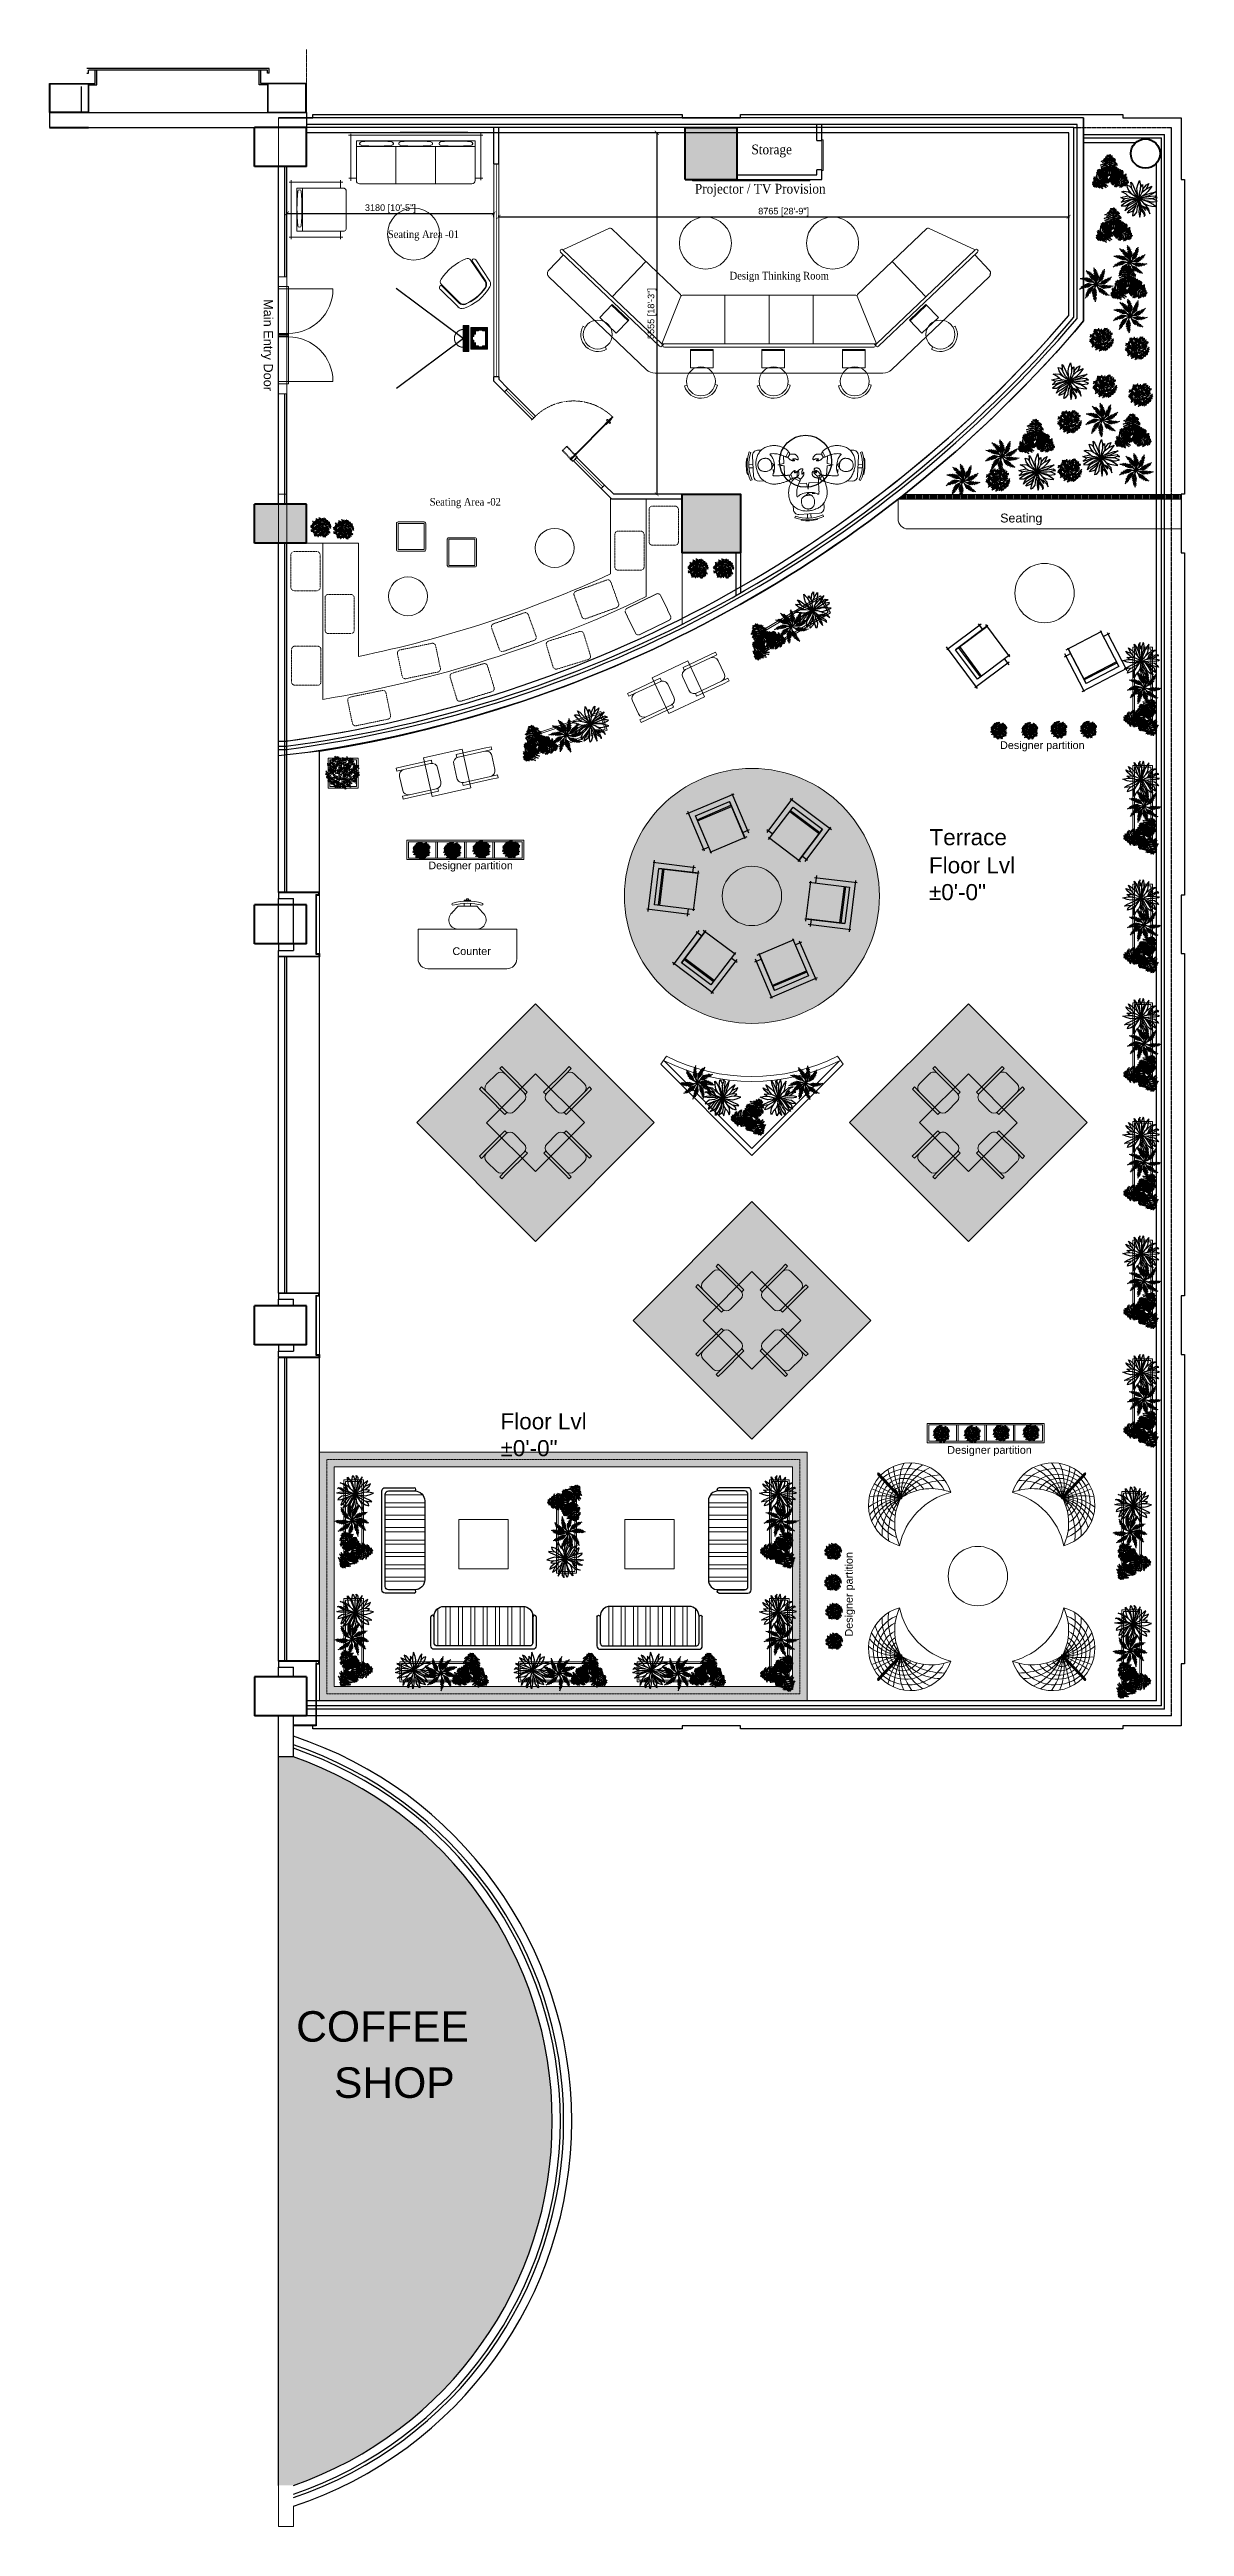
# Model space of a CAD drawing. Header units: millimetres. Extents: x 14520794 to 14796193, y 1415067 to 1454683.
# Drawn here: x 14778743 to 14796193, y 1415067 to 1453145 of the extents above; entities that cross this region are included whole.
import ezdxf
from ezdxf.enums import TextEntityAlignment as Align

# ---------------------------------------------------------------- set-up
doc = ezdxf.new("R2010")
doc.units = ezdxf.units.MM
doc.header["$LTSCALE"] = 0.01
doc.header["$MEASUREMENT"] = 0
doc.header["$PDMODE"] = 35
for name, pattern in [('0', [0]), ('ACAD_ISO03W100', [30, 12, -18]), ('DASHED2', [0.375, 0.25, -0.125]), ('HIDDEN', [0.375, 0.25, -0.125]), ('HIDDEN2', [0.1875, 0.125, -0.0625])]:
    doc.linetypes.add(name, pattern=pattern)
doc.layers.get('0').update_dxf_attribs({"color": 6, "lineweight": 0})
doc.layers.get('Defpoints').update_dxf_attribs({"color": 2})
for name, color, linetype in [('12', 12, 'Continuous'), ('6', 6, 'Continuous'), ('col-fill', 253, 'Continuous'), ('DRIVE', 172, 'Continuous'), ('E.COLHATCH', 9, 'Continuous'), ('EPSILON DOME CAMERA', 1, 'Continuous'), ('ESC', 2, 'Continuous'), ('F-furn', 32, 'Continuous'), ('GLASS', 5, 'Continuous'), ('IFF-PLANTS', 86, 'Continuous'), ('LIGHT', 2, 'Continuous'), ('LSTREEDC', 3, 'Continuous'), ('TEMPLATE', 252, 'Continuous'), ('TREES', 3, 'Continuous'), ('TXT', 6, 'Continuous'), ('VISITOR CHAIR', 32, 'Continuous')]:
    doc.layers.add(name, color=color, linetype=linetype)
for name, color, linetype, lineweight in [('7', 7, 'Continuous', 9), ('8 core c.', 32, 'Continuous', 20), ('AR-1', 7, 'Continuous', 0), ('CHAIR', 32, 'Continuous', 13), ('COL', 5, 'Continuous', 40), ('DIM', 6, 'Continuous', 13), ('DOOR', 5, 'Continuous', 9), ('ELEV', 7, 'Continuous', 18), ('fur', 32, 'Continuous', 9), ('fur_h', 32, 'Continuous', 13), ('fur_n', 32, 'Continuous', 13), ('FURN', 32, 'Continuous', 13), ('FURNITURE', 30, 'Continuous', 13), ('Glass door', 5, 'Continuous', 15), ('HATCH', 8, 'Continuous', 15), ('HATCH2', 253, 'Continuous', 9), ('HIDDEN', 30, 'HIDDEN', 5), ('IP Patch Cod-Jack', 42, 'Continuous', 13), ('men', 1, 'Continuous', 13), ('partition', 34, 'Continuous', 30), ('text-1', 2, 'Continuous', 25), ('TREE', 3, 'Continuous', 15), ('TXT2', 7, 'Continuous', 15), ('WALL', 7, 'Continuous', 30)]:
    doc.layers.add(name, color=color, linetype=linetype, lineweight=lineweight)
doc.styles.add('Ground Cores$0$DLF Standard', font='arial.ttf')
doc.styles.add('S2', font='arial.ttf', dxfattribs={"width": 0.9, "height": 150})
doc.styles.add('SMALL', font='arial.ttf', dxfattribs={"height": 100})
doc.styles.add('SUN', font='arial.ttf')
doc.styles.add('TIMES', font='times.ttf', dxfattribs={"width": 0.9, "height": 250})
doc.dimstyles.new('AJI', dxfattribs={"dimtxt": 200, "dimasz": 75, "dimexe": 100, "dimexo": 25, "dimgap": 50, "dimtad": 1, "dimdec": 0, "dimrnd": 5, "dimzin": 0, "dimdsep": 46, "dimtxsty": 'SMALL', "dimblk": 'ARCHTICK', "dimcen": 0, "dimdle": 100, "dimclrd": 7, "dimclre": 7, "dimclrt": 256, "dimazin": 0, "dimtfac": 1, "dimtdec": 0, "dimtofl": 0, "dimtmove": 0, "dimatfit": 3, "dimldrblk": 'CLOSEDBLANK', "dimfxl": 100, "dimtolj": 1, "dimtzin": 0, "dimarcsym": 0})

msp = doc.modelspace()

# ---------------------------------------------------------------- texts
at = {"layer": 'text-1', "color": 6, "ltscale": 20, "attachment_point": 7, "style": 'S2'}
for s, insert, char_height in [('{\\W1;Seating }', (14793359.8, 1445832.7), 136.895), ('{\\W1;Designer partition}', (14793357.9, 1442355.9), 118.717), ('{\\W1;Designer partition}', (14784567.6, 1440507.4), 118.717), ('{\\W1;Counter}', (14784938.3, 1439222.8), 118.717), ('{\\W1;Designer partition}', (14792546.2, 1431520.8), 118.717)]:
    msp.add_mtext_dynamic_manual_height_columns(s, width=1342.497, gutter_width=750, heights=[0], dxfattribs=dict(at, insert=insert, char_height=char_height))
at = {"layer": 'text-1', "color": 7, "ltscale": 20, "char_height": 247.327, "attachment_point": 7, "style": 'S2'}
for s, insert in [('{\\W1;Terrace}', (14792273, 1440909.1, 0)), ('{\\W1;Floor Lvl %%P0\'-0"}', (14792264.6, 1440064.6, 0)), ('{\\W1;Floor Lvl %%P0\'-0"}', (14785677.2, 1431516.8))]:
    msp.add_mtext_dynamic_manual_height_columns(s, width=1342.497, gutter_width=750, heights=[0], dxfattribs=dict(at, insert=insert))
at = {"layer": 'text-1', "color": 6, "ltscale": 20, "insert": (14791129.1, 1428746.6), "char_height": 118.717, "attachment_point": 7, "rotation": 90, "style": 'S2'}
msp.add_mtext_dynamic_manual_height_columns('{\\W1;Designer partition}', width=1342.497, gutter_width=750, heights=[0], dxfattribs=at)
at = {"layer": 'TXT', "style": 'SUN'}
for s, p in [('COFFEE ', (14783954.3, 1422519.4)), (' SHOP', (14783954.3, 1421655.5))]:
    msp.add_text(s, height=468.75, dxfattribs=at).set_placement(p, align=Align.CENTER)
at = {"layer": 'TXT2', "color": 6, "style": 'TIMES', "width": 0.9}
for s, p in [('Storage ', (14789535.6, 1451533.6)), ('Projector / TV Provision', (14788665.3, 1450929))]:
    msp.add_text(s, height=150, rotation=0.04755, dxfattribs=at).set_placement(p)
at = {"layer": 'TXT2', "color": 5, "style": 'TIMES', "width": 0.9}
for s, p in [('Seating Area -01', (14783945.9, 1450246.2)), ('Design Thinking Room ', (14789200.4, 1449608.7)), ('Seating Area -02', (14784588.8, 1446131.7))]:
    msp.add_text(s, height=118.8, dxfattribs=at).set_placement(p)
at = {"layer": 'TXT2', "color": 5, "insert": (14782177.1, 1449307.5), "char_height": 140, "width": 3646.389, "attachment_point": 1, "rotation": 270, "style": 'Ground Cores$0$DLF Standard'}
msp.add_mtext('Main Entry Door ', dxfattribs=at)

# ---------------------------------------------------------------- blocks, each defined once
blk = doc.blocks.new('26DOOR')
at = {"color": 8}
blk.add_line((0, 1.5), (0, 28.5), dxfattribs=at)
blk.add_line((0, 1.5), (-27, 1.5))
for points in [[(0, 30), (0, 28.5), (6, 28.5), (6, 30)], [(0, 1.5), (0, 0), (6, 0), (6, 1.5)]]:
    blk.add_lwpolyline(points, close=True)
blk.add_arc((0, 1.5), 27, 90, 180, dxfattribs=at)
blk = doc.blocks.new('4353')
at = {"layer": 'fur_h'}
for p, q in [((11365718, 3814047), (11365549, 3813907)), ((11365805, 3814147), (11365771, 3814119)), ((11365771, 3814119), (11365889, 3813977)), ((11365923, 3814005), (11365805, 3814147)), ((11366824, 3814051), (11366739, 3813981)), ((11366852, 3814017), (11366824, 3814051)), ((11365467, 3813868), (11365433, 3813840)), ((11365433, 3813840), (11365551, 3813697)), ((11365585, 3813725), (11365467, 3813868)), ((11366304, 3813991), (11365493, 3813320)), ((11365551, 3813697), (11365783, 3813418)), ((11365816, 3813446), (11365585, 3813725)), ((11366121, 3813697), (11365889, 3813977)), ((11365923, 3814005), (11366154, 3813725)), ((11366154, 3813725), (11366121, 3813697)), ((11366975, 3813180), (11366304, 3813991)), ((11366739, 3813981), (11366401, 3813702)), ((11366401, 3813702), (11366429, 3813668)), ((11366429, 3813668), (11366767, 3813947)), ((11366767, 3813947), (11366852, 3814017)), ((11367030, 3813767), (11366891, 3813936)), ((11367103, 3813713), (11367019, 3813643)), ((11367047, 3813609), (11367131, 3813679)), ((11367131, 3813679), (11367103, 3813713)), ((11365493, 3813320), (11366164, 3812509)), ((11365783, 3813418), (11365816, 3813446)), ((11366095, 3813590), (11365926, 3813451)), ((11366574, 3813389), (11366434, 3813558)), ((11366681, 3813364), (11367019, 3813643)), ((11366709, 3813330), (11366681, 3813364)), ((11367047, 3813609), (11366709, 3813330)), ((11365421, 3812891), (11365759, 3813171)), ((11365787, 3813137), (11365449, 3812857)), ((11365759, 3813171), (11365787, 3813137)), ((11365894, 3813111), (11366034, 3812942)), ((11366164, 3812509), (11366975, 3813180)), ((11366373, 3812910), (11366542, 3813050)), ((11366685, 3813083), (11366652, 3813055)), ((11366652, 3813055), (11366941, 3812706)), ((11366974, 3812733), (11366685, 3813083)), ((11365421, 3812891), (11365337, 3812821)), ((11365337, 3812821), (11365365, 3812787)), ((11365365, 3812787), (11365449, 3812857)), ((11365438, 3812734), (11365577, 3812565)), ((11365701, 3812553), (11365616, 3812483)), ((11366039, 3812833), (11365701, 3812553)), ((11365729, 3812519), (11366067, 3812799)), ((11366067, 3812799), (11366039, 3812833)), ((11366314, 3812776), (11366347, 3812803)), ((11366603, 3812426), (11366314, 3812776)), ((11366347, 3812803), (11366636, 3812454)), ((11366750, 3812454), (11366919, 3812594)), ((11366941, 3812706), (11367001, 3812633)), ((11367035, 3812661), (11366974, 3812733)), ((11367001, 3812633), (11367035, 3812661)), ((11365616, 3812483), (11365644, 3812450)), ((11365644, 3812450), (11365729, 3812519)), ((11366603, 3812426), (11366663, 3812353)), ((11366697, 3812381), (11366636, 3812454)), ((11366663, 3812353), (11366697, 3812381))]:
    blk.add_line(p, q, dxfattribs=at)
for centre, start, end in [((11365774, 3813979), 39.5903, 129.5903), ((11365605, 3813839), 129.5903, 219.5903), ((11366039, 3813658), 309.5903, 39.5903), ((11366502, 3813614), 129.5903, 219.5903), ((11366823, 3813880), 39.5903, 129.5903), ((11366963, 3813711), 309.5903, 39.5903), ((11365870, 3813518), 219.5903, 309.5903), ((11366642, 3813445), 219.5903, 309.5903), ((11365826, 3813055), 39.5903, 129.5903), ((11365966, 3812886), 309.5903, 39.5903), ((11366429, 3812842), 129.5903, 219.5903), ((11366598, 3812982), 39.5903, 129.5903), ((11365505, 3812790), 129.5903, 219.5903), ((11365645, 3812621), 219.5903, 309.5903), ((11366863, 3812661), 309.5903, 39.5903), ((11366694, 3812521), 219.5903, 309.5903)]:
    blk.add_arc(centre, 87.7, start, end, dxfattribs=at)
blk = doc.blocks.new('single seater')
for p, q in [((975, 30), (104, 30)), ((140, 50), (140, -671)), ((940, -664), (940, 58)), ((230, -741), (230, -60)), ((230, -720), (230, -60)), ((230, -60), (230, -720)), ((850, -60), (230, -60)), ((850, -128), (230, -128)), ((850, -150), (230, -150)), ((850, -745), (850, -60)), ((112, -630), (230, -630)), ((850, -630), (975, -630))]:
    blk.add_line(p, q)
blk.add_lwpolyline([(193, -720), (871, -720)])
blk = doc.blocks.new('A3E24B')
at = {"color": 64, "linetype": 'Continuous'}
for points in [[(-0.455, 0.041, 0.27), (-0.468, 0, 0.251), (-0.477, 0.021, 0.245)], [(-0.457, 0.041, 0.268), (-0.455, 0.098, 0.25), (-0.467, 0.073, 0.247)], [(-0.435, 0.039, 0.291), (-0.438, -0.012, 0.28), (-0.448, -0.04, 0.265), (-0.453, 0.007, 0.268)], [(-0.429, 0.043, 0.294), (-0.429, 0.087, 0.279), (-0.414, 0.125, 0.281), (-0.448, 0.073, 0.266)], [(-0.395, 0.035, 0.318), (-0.421, -0.042, 0.294), (-0.428, 0.012, 0.299)], [(-0.37, 0.035, 0.329), (-0.391, 0.097, 0.305), (-0.359, 0.167, 0.303), (-0.412, 0.094, 0.296)], [(-0.365, 0.032, 0.332), (-0.385, -0.059, 0.309), (-0.379, -0.105, 0.305), (-0.405, -0.046, 0.302)], [(-0.33, 0.029, 0.346), (-0.352, 0.089, 0.339), (-0.306, 0.224, 0.311), (-0.382, 0.085, 0.342)], [(-0.321, 0.028, 0.346), (-0.358, -0.066, 0.332), (-0.356, -0.128, 0.32), (-0.38, -0.061, 0.334)], [(-0.279, 0.024, 0.343), (-0.309, -0.07, 0.327), (-0.261, -0.165, 0.306), (-0.34, -0.083, 0.327)], [(-0.281, 0.023, 0.342), (-0.304, 0.113, 0.33), (-0.28, 0.19, 0.314), (-0.332, 0.1, 0.335)], [(-0.233, 0.022, 0.337), (-0.255, 0.104, 0.326), (-0.219, 0.236, 0.3), (-0.282, 0.107, 0.328)], [(-0.226, 0.02, 0.338), (-0.241, -0.054, 0.325), (-0.237, -0.169, 0.304), (-0.272, -0.038, 0.331)], [(-0.186, 0.016, 0.334), (-0.205, 0.119, 0.318), (-0.17, 0.225, 0.297), (-0.234, 0.12, 0.321)], [(-0.175, 0.015, 0.334), (-0.199, -0.08, 0.318), (-0.201, -0.128, 0.309), (-0.213, -0.028, 0.328)], [(-0.15, 0.013, 0.318), (-0.166, 0.083, 0.323), (-0.156, 0.157, 0.301), (-0.188, 0.08, 0.346)], [(-0.148, 0.012, 0.317), (-0.165, -0.037, 0.317), (-0.18, -0.148, 0.293), (-0.186, -0.059, 0.329)], [(-0.115, 0.009, 0.283), (-0.134, -0.033, 0.287), (-0.147, -0.116, 0.272), (-0.15, -0.025, 0.306)], [(-0.117, 0.008, 0.285), (-0.131, 0.069, 0.29), (-0.119, 0.162, 0.262), (-0.147, 0.101, 0.3)], [(-0.085, 0.007, 0.253), (-0.107, -0.035, 0.261), (-0.123, -0.1, 0.254), (-0.122, -0.032, 0.277)], [(-0.087, 0.007, 0.254), (-0.098, 0.057, 0.258), (-0.087, 0.118, 0.238), (-0.112, 0.06, 0.272)], [(0.087, 0.121, 0.317), (0.053, 0.16, 0.317), (-0.036, 0.229, 0.293), (0.044, 0.189, 0.329)], [(0.132, 0.185, 0.338), (0.075, 0.234, 0.325), (-0.026, 0.289, 0.304), (0.105, 0.254, 0.331)], [(0.067, 0.094, 0.283), (0.04, 0.131, 0.287), (-0.025, 0.184, 0.272), (0.055, 0.141, 0.306)], [(0.05, 0.069, 0.253), (0.025, 0.109, 0.261), (-0.023, 0.155, 0.254), (0.036, 0.121, 0.277)], [(0.163, 0.228, 0.343), (0.096, 0.302, 0.327), (-0.01, 0.308, 0.306), (0.1, 0.334, 0.327)], [(0.102, 0.143, 0.334), (0.032, 0.211, 0.318), (-0.009, 0.237, 0.309), (0.084, 0.197, 0.328)], [(0.051, 0.071, 0.254), (0.1, 0.055, 0.258), (0.147, 0.016, 0.238), (0.11, 0.066, 0.272)], [(0.067, 0.096, 0.285), (0.127, 0.078, 0.29), (0.202, 0.02, 0.262), (0.163, 0.075, 0.3)], [(0.187, 0.263, 0.346), (0.124, 0.342, 0.332), (0.069, 0.371, 0.32), (0.139, 0.359, 0.334)], [(0.088, 0.122, 0.318), (0.157, 0.102, 0.323), (0.216, 0.056, 0.301), (0.166, 0.122, 0.346)], [(0.213, 0.299, 0.332), (0.144, 0.361, 0.309), (0.1, 0.38, 0.305), (0.165, 0.372, 0.302)], [(0.109, 0.152, 0.334), (0.208, 0.117, 0.318), (0.282, 0.034, 0.297), (0.223, 0.141, 0.321)], [(0.138, 0.189, 0.337), (0.22, 0.168, 0.326), (0.315, 0.07, 0.3), (0.235, 0.19, 0.328)], [(0.162, 0.231, 0.342), (0.252, 0.205, 0.33), (0.307, 0.146, 0.314), (0.254, 0.236, 0.335)], [(0.23, 0.324, 0.318), (0.176, 0.384, 0.294), (0.226, 0.364, 0.299)], [(0.253, 0.356, 0.291), (0.211, 0.384, 0.28), (0.192, 0.407, 0.265), (0.235, 0.387, 0.268)], [(0.192, 0.27, 0.346), (0.255, 0.26, 0.339), (0.349, 0.152, 0.311), (0.266, 0.287, 0.342)], [(0.217, 0.302, 0.329), (0.281, 0.289, 0.305), (0.326, 0.226, 0.303), (0.289, 0.308, 0.296)], [(0.265, 0.373, 0.27), (0.236, 0.404, 0.251), (0.258, 0.401, 0.245)], [(0.253, 0.349, 0.294), (0.292, 0.327, 0.279), (0.318, 0.295, 0.281), (0.289, 0.35, 0.266)], [(0.265, 0.374, 0.268), (0.315, 0.344, 0.25), (0.299, 0.367, 0.247)], [(0.079, -0.171, 0.334), (-0.001, -0.239, 0.318), (-0.109, -0.262, 0.297), (0.013, -0.265, 0.321)], [(0.097, -0.215, 0.337), (0.037, -0.275, 0.326), (-0.095, -0.309, 0.3), (0.049, -0.3, 0.328)], [(0.052, -0.107, 0.285), (0.006, -0.15, 0.29), (-0.081, -0.186, 0.262), (-0.014, -0.18, 0.3)], [(0.038, -0.081, 0.254), (0, -0.115, 0.258), (-0.058, -0.137, 0.238), (0.004, -0.13, 0.272)], [(0.064, -0.139, 0.318), (0.012, -0.188, 0.323), (-0.058, -0.216, 0.301), (0.024, -0.206, 0.346)], [(0.14, -0.303, 0.346), (0.099, -0.352, 0.339), (-0.041, -0.379, 0.311), (0.117, -0.375, 0.342)], [(0.121, -0.257, 0.342), (0.054, -0.322, 0.33), (-0.025, -0.34, 0.314), (0.079, -0.339, 0.335)], [(0.155, -0.341, 0.329), (0.112, -0.389, 0.305), (0.035, -0.396, 0.303), (0.124, -0.406, 0.296)], [(0.037, -0.079, 0.253), (0.084, -0.077, 0.261), (0.148, -0.058, 0.254), (0.089, -0.092, 0.277)], [(0.049, -0.106, 0.283), (0.095, -0.102, 0.287), (0.174, -0.072, 0.272), (0.096, -0.119, 0.306)], [(0.063, -0.137, 0.317), (0.114, -0.127, 0.317), (0.218, -0.084, 0.293), (0.144, -0.134, 0.329)], [(0.075, -0.161, 0.334), (0.169, -0.134, 0.318), (0.212, -0.113, 0.309), (0.131, -0.173, 0.328)], [(0.096, -0.208, 0.338), (0.167, -0.184, 0.325), (0.265, -0.123, 0.304), (0.169, -0.219, 0.331)], [(0.177, -0.395, 0.294), (0.139, -0.417, 0.279), (0.098, -0.423, 0.281), (0.161, -0.427, 0.266)], [(0.118, -0.256, 0.343), (0.215, -0.235, 0.327), (0.273, -0.146, 0.306), (0.241, -0.255, 0.327)], [(0.136, -0.295, 0.346), (0.236, -0.28, 0.332), (0.288, -0.247, 0.32), (0.243, -0.301, 0.334)], [(0.193, -0.418, 0.268), (0.143, -0.446, 0.25), (0.17, -0.443, 0.247)], [(0.155, -0.335, 0.332), (0.243, -0.306, 0.309), (0.281, -0.278, 0.305), (0.242, -0.33, 0.302)], [(0.167, -0.362, 0.318), (0.247, -0.346, 0.294), (0.204, -0.379, 0.299)], [(0.184, -0.398, 0.291), (0.229, -0.376, 0.28), (0.258, -0.371, 0.265), (0.22, -0.398, 0.268)], [(0.193, -0.417, 0.27), (0.234, -0.408, 0.251), (0.221, -0.425, 0.245)]]:
    blk.add_3dface(points, dxfattribs=at)
at = {"color": 72, "linetype": 'Continuous'}
for points in [[(-0.417, 0.037, 0.308), (-0.414, 0.037, 0.308), (-0.46, 0.041, 0.262), (-0.463, 0.041, 0.262)], [(-0.333, 0.029, 0.347), (-0.33, 0.029, 0.347), (-0.414, 0.037, 0.308), (-0.417, 0.037, 0.308)], [(-0.164, 0.014, 0.332), (-0.161, 0.014, 0.332), (-0.329, 0.029, 0.347), (-0.332, 0.029, 0.347)], [(-0.085, -0.075, 0.455), (-0.146, -0.044, 0.46), (-0.212, 0.04, 0.432), (-0.159, -0.056, 0.472)], [(-0.06, -0.055, 0.434), (-0.133, -0.012, 0.435), (-0.184, 0.058, 0.41), (-0.146, -0.026, 0.448)], [(-0.036, 0.002, 0.204), (-0.033, 0.002, 0.204), (-0.161, 0.014, 0.332), (-0.164, 0.014, 0.332)], [(-0.046, -0.043, 0.409), (-0.093, -0.011, 0.421), (-0.137, 0.029, 0.405), (-0.095, -0.018, 0.446)], [(-0.038, -0.038, 0.372), (-0.078, -0.01, 0.384), (-0.135, 0.041, 0.363), (-0.101, 0.003, 0.398)], [(-0.032, -0.031, 0.339), (-0.065, -0.008, 0.348), (-0.102, 0.026, 0.332), (-0.07, -0.01, 0.363)], [(-0.036, 0.002, 0.204), (-0.033, 0.002, 0.204), (0.004, -0.001, 0.05), (0.001, -0.001, 0.05)], [(0.022, 0.029, 0.204), (0.025, 0.029, 0.204), (0.004, -0.001, 0.05), (0.001, -0.001, 0.05)], [(0.031, 0.008, 0.284), (0.034, 0.008, 0.284), (0.005, 0, 0.112), (0.001, 0, 0.112)], [(0.005, 0.036, 0.389), (0.008, 0.036, 0.389), (0.005, 0.006, 0.216), (0.002, 0.006, 0.216)], [(0.005, 0.036, 0.389), (0.008, 0.036, 0.389), (0.011, 0.074, 0.529), (0.008, 0.074, 0.529)], [(0.008, 0.074, 0.529), (0.011, 0.074, 0.529), (0.022, 0.185, 0.607), (0.019, 0.185, 0.607)], [(0.019, 0.185, 0.607), (0.022, 0.185, 0.607), (0.03, 0.259, 0.614), (0.027, 0.259, 0.614)], [(0.022, 0.029, 0.204), (0.025, 0.029, 0.204), (0.099, 0.134, 0.332), (0.096, 0.134, 0.332)], [(0.027, 0.259, 0.614), (0.03, 0.259, 0.614), (0.035, 0.309, 0.6), (0.031, 0.309, 0.6)], [(0.031, 0.008, 0.284), (0.034, 0.008, 0.284), (0.07, 0.018, 0.424), (0.067, 0.018, 0.424)], [(0.044, 0.011, 0.338), (0.044, 0.048, 0.35), (0.039, 0.101, 0.349), (0.049, 0.047, 0.367)], [(0.053, 0.014, 0.371), (0.052, 0.05, 0.379), (0.044, 0.117, 0.371), (0.057, 0.046, 0.399)], [(0.045, 0.012, 0.339), (0.065, -0.023, 0.348), (0.082, -0.07, 0.332), (0.069, -0.024, 0.363)], [(0.062, 0.016, 0.407), (0.06, 0.058, 0.412), (0.048, 0.147, 0.398), (0.062, 0.078, 0.428)], [(0.053, 0.015, 0.372), (0.077, -0.027, 0.384), (0.105, -0.098, 0.363), (0.092, -0.049, 0.398)], [(0.074, 0.02, 0.429), (0.069, 0.099, 0.424), (0.061, 0.137, 0.418), (0.089, 0.062, 0.44)], [(0.063, 0.017, 0.409), (0.091, -0.032, 0.421), (0.113, -0.089, 0.405), (0.095, -0.028, 0.446)], [(0.067, 0.018, 0.424), (0.07, 0.018, 0.424), (0.177, 0.047, 0.502), (0.174, 0.047, 0.502)], [(0.106, 0.028, 0.453), (0.1, 0.089, 0.447), (0.075, 0.177, 0.427), (0.123, 0.084, 0.464)], [(0.081, 0.022, 0.434), (0.127, -0.05, 0.435), (0.142, -0.135, 0.41), (0.145, -0.043, 0.448)], [(0.14, 0.038, 0.478), (0.14, 0.118, 0.476), (0.091, 0.179, 0.439), (0.156, 0.135, 0.487)], [(0.096, 0.134, 0.332), (0.099, 0.134, 0.332), (0.197, 0.272, 0.347), (0.194, 0.272, 0.347)], [(0.111, 0.028, 0.455), (0.153, -0.026, 0.46), (0.175, -0.132, 0.432), (0.17, -0.022, 0.472)], [(0.141, 0.04, 0.478), (0.185, -0.021, 0.482), (0.197, -0.084, 0.464), (0.198, -0.005, 0.496)], [(0.167, 0.045, 0.497), (0.171, 0.127, 0.498), (0.157, 0.174, 0.487), (0.185, 0.129, 0.509)], [(0.173, 0.047, 0.501), (0.206, 0.008, 0.506), (0.224, -0.102, 0.474), (0.223, 0.019, 0.521)], [(0.174, 0.047, 0.502), (0.177, 0.047, 0.502), (0.249, 0.067, 0.509), (0.246, 0.067, 0.509)], [(0.202, 0.055, 0.505), (0.198, 0.131, 0.494), (0.184, 0.165, 0.487), (0.218, 0.127, 0.497)], [(0.194, 0.272, 0.347), (0.197, 0.272, 0.347), (0.246, 0.342, 0.308), (0.243, 0.342, 0.308)], [(0.207, 0.054, 0.505), (0.246, 0.016, 0.499), (0.246, -0.045, 0.487), (0.263, 0.024, 0.501)], [(0.227, 0.062, 0.507), (0.232, 0.129, 0.498), (0.249, 0.09, 0.506)], [(0.243, 0.342, 0.308), (0.246, 0.342, 0.308), (0.272, 0.379, 0.262), (0.269, 0.379, 0.262)], [(0.246, 0.067, 0.509), (0.249, 0.067, 0.509), (0.298, 0.08, 0.496), (0.295, 0.08, 0.496)], [(0.265, 0.072, 0.504), (0.257, 0.112, 0.496), (0.262, 0.137, 0.489), (0.276, 0.103, 0.494)], [(0.26, 0.067, 0.504), (0.278, 0.036, 0.496), (0.278, 0.003, 0.492), (0.292, 0.052, 0.493)], [(0.286, 0.078, 0.498), (0.291, 0.114, 0.488), (0.304, 0.101, 0.489)], [(0.288, 0.079, 0.497), (0.31, 0.037, 0.486), (0.312, 0.059, 0.488)], [(-0.22, -0.198, 0.497), (-0.258, -0.171, 0.486), (-0.25, -0.191, 0.488)], [(-0.201, -0.176, 0.504), (-0.231, -0.155, 0.496), (-0.245, -0.126, 0.492), (-0.236, -0.177, 0.493)], [(-0.131, -0.119, 0.501), (-0.178, -0.099, 0.506), (-0.243, -0.008, 0.474), (-0.189, -0.116, 0.521)], [(-0.159, -0.141, 0.505), (-0.211, -0.124, 0.499), (-0.237, -0.069, 0.487), (-0.222, -0.138, 0.501)], [(-0.188, -0.17, 0.509), (-0.185, -0.17, 0.509), (-0.222, -0.203, 0.496), (-0.225, -0.203, 0.496)], [(-0.219, -0.197, 0.498), (-0.207, -0.231, 0.488), (-0.225, -0.226, 0.489)], [(-0.106, -0.098, 0.478), (-0.172, -0.063, 0.482), (-0.211, -0.013, 0.464), (-0.176, -0.084, 0.496)], [(-0.202, -0.182, 0.504), (-0.178, -0.215, 0.496), (-0.171, -0.239, 0.489), (-0.199, -0.215, 0.494)], [(-0.132, -0.12, 0.502), (-0.129, -0.12, 0.502), (-0.185, -0.17, 0.509), (-0.188, -0.17, 0.509)], [(-0.173, -0.157, 0.507), (-0.148, -0.219, 0.498), (-0.181, -0.191, 0.506)], [(-0.154, -0.139, 0.505), (-0.117, -0.205, 0.494), (-0.089, -0.23, 0.487), (-0.136, -0.21, 0.497)], [(-0.049, -0.046, 0.424), (-0.046, -0.046, 0.424), (-0.129, -0.12, 0.502), (-0.132, -0.12, 0.502)], [(-0.127, -0.115, 0.497), (-0.094, -0.189, 0.498), (-0.061, -0.226, 0.487), (-0.106, -0.198, 0.509)], [(-0.106, -0.096, 0.478), (-0.07, -0.168, 0.476), (0.001, -0.201, 0.439), (-0.077, -0.191, 0.487)], [(-0.08, -0.073, 0.453), (-0.048, -0.124, 0.447), (0.014, -0.192, 0.427), (-0.07, -0.13, 0.464)], [(-0.055, -0.05, 0.429), (-0.015, -0.119, 0.424), (0.009, -0.15, 0.418), (-0.049, -0.095, 0.44)], [(-0.021, -0.021, 0.284), (-0.018, -0.021, 0.284), (-0.046, -0.046, 0.424), (-0.049, -0.046, 0.424)], [(-0.045, -0.042, 0.407), (-0.025, -0.078, 0.412), (0.025, -0.154, 0.398), (-0.018, -0.098, 0.428)], [(-0.038, -0.036, 0.371), (-0.021, -0.068, 0.379), (0.016, -0.125, 0.371), (-0.028, -0.067, 0.399)], [(-0.032, -0.03, 0.338), (-0.016, -0.063, 0.35), (0.013, -0.108, 0.349), (-0.02, -0.064, 0.367)], [(-0.021, -0.021, 0.284), (-0.018, -0.021, 0.284), (0.005, 0, 0.112), (0.001, 0, 0.112)], [(0.016, -0.035, 0.204), (0.019, -0.035, 0.204), (0.004, -0.001, 0.05), (0.001, -0.001, 0.05)], [(0.016, -0.035, 0.204), (0.019, -0.035, 0.204), (0.073, -0.151, 0.332), (0.07, -0.151, 0.332)], [(0.07, -0.151, 0.332), (0.073, -0.151, 0.332), (0.144, -0.305, 0.347), (0.141, -0.305, 0.347)], [(0.141, -0.305, 0.347), (0.144, -0.305, 0.347), (0.18, -0.382, 0.308), (0.176, -0.382, 0.308)], [(0.176, -0.382, 0.308), (0.18, -0.382, 0.308), (0.199, -0.424, 0.262), (0.196, -0.424, 0.262)]]:
    blk.add_3dface(points, dxfattribs=at)
at = {"color": 70, "linetype": 'Continuous'}
for points in [[(0.012, 0.114, 0.558), (-0.046, 0.131, 0.552), (-0.097, 0.139, 0.532), (-0.034, 0.15, 0.569)], [(0.008, 0.069, 0.512), (-0.032, 0.081, 0.517), (-0.092, 0.1, 0.502), (-0.05, 0.091, 0.533)], [(0.009, 0.081, 0.534), (-0.067, 0.105, 0.529), (-0.077, 0.108, 0.522), (-0.025, 0.11, 0.544)], [(0.016, 0.149, 0.582), (-0.059, 0.178, 0.58), (-0.069, 0.179, 0.543), (-0.029, 0.199, 0.592)], [(0.007, 0.059, 0.475), (-0.027, 0.071, 0.484), (-0.066, 0.085, 0.476), (-0.022, 0.075, 0.503)], [(0.018, 0.177, 0.602), (-0.056, 0.21, 0.603), (-0.065, 0.214, 0.592), (-0.053, 0.224, 0.614)], [(0.006, 0.05, 0.442), (-0.028, 0.063, 0.455), (-0.052, 0.075, 0.454), (-0.026, 0.068, 0.472)], [(0.022, 0.213, 0.61), (-0.05, 0.237, 0.598), (-0.047, 0.236, 0.591), (-0.039, 0.254, 0.601)], [(0.028, 0.278, 0.609), (-0.011, 0.285, 0.601), (-0.033, 0.298, 0.594), (0.004, 0.3, 0.599)], [(0.031, 0.3, 0.603), (-0.001, 0.318, 0.593), (0.015, 0.325, 0.593)], [(0.005, 0.06, 0.477), (0.026, 0.067, 0.489), (0.102, 0.068, 0.468), (0.052, 0.073, 0.503)], [(0.006, 0.051, 0.444), (0.018, 0.057, 0.453), (0.068, 0.057, 0.437), (0.02, 0.061, 0.468)], [(0.008, 0.07, 0.513), (0.036, 0.078, 0.526), (0.096, 0.078, 0.51), (0.033, 0.084, 0.551)], [(0.01, 0.088, 0.539), (0.093, 0.106, 0.539), (0.135, 0.094, 0.515), (0.093, 0.125, 0.553)], [(0.014, 0.151, 0.583), (0.087, 0.17, 0.586), (0.107, 0.164, 0.569), (0.076, 0.188, 0.6)], [(0.015, 0.119, 0.56), (0.08, 0.138, 0.564), (0.144, 0.126, 0.536), (0.082, 0.156, 0.577)], [(0.019, 0.183, 0.605), (0.067, 0.201, 0.611), (0.108, 0.2, 0.579), (0.063, 0.22, 0.625)], [(0.024, 0.218, 0.609), (0.074, 0.241, 0.603), (0.105, 0.236, 0.592), (0.073, 0.259, 0.606)], [(0.031, 0.272, 0.609), (0.067, 0.277, 0.6), (0.078, 0.271, 0.597), (0.057, 0.296, 0.598)]]:
    blk.add_3dface(points, dxfattribs=at)
blk = doc.blocks.new('A$C421F3825')
for p, q in [((-4.8, 0.12), (-5.95, -0.46)), ((-5.54, 0.95), (-5.84, 1.12)), ((-5.84, 1.12), (-4.71, 0.8)), ((-5.79, 2.25), (-4.34, 2.28)), ((-4.3, 1.17), (-5.79, 2.25)), ((-5.15, 0.43), (-5.54, 0.95)), ((-4.64, -0.01), (-5.15, 0.43)), ((-4.71, 0.8), (-3.38, 0.28)), ((-3.98, 3.49), (-4.48, 3.95)), ((-4.48, 3.95), (-4.07, 2.92)), ((-4.34, 2.28), (-2.96, 1.34)), ((-2.8, 0.48), (-4.3, 1.17)), ((-4.07, 2.92), (-3.31, 2.06)), ((-3.08, 2.92), (-3.98, 3.49)), ((-2.18, 4.13), (-3.75, 4.64)), ((-3.75, 4.64), (-3.19, 3.76)), ((-3.38, 0.28), (-1.81, -0.06)), ((-3.31, 2.06), (-2.11, 1.42)), ((-3.19, 3.76), (-1.7, 2.65)), ((-1.86, 2.18), (-3.08, 2.92)), ((-2.96, 1.34), (-0.54, 0.14)), ((-0.8, 0.21), (-2.8, 0.48)), ((-1.25, 2.82), (-2.18, 4.13)), ((-2.11, 1.42), (-1.08, 0.85)), ((-1.63, 5.43), (-2.04, 5.61)), ((-2.04, 5.61), (-1.84, 4.5)), ((-0.54, 1.17), (-1.86, 2.18)), ((-1.86, -1.34), (0, 0)), ((-1.84, 4.5), (-1.06, 2.28)), ((-1.7, 2.65), (-0.92, 1.93)), ((-0.78, 4.3), (-1.63, 5.43)), ((0, 0), (-1.49, -1.69)), ((-1.42, -3.29), (0, 0)), ((0, 0), (-1.38, -0.21)), ((-1.08, 0.85), (0, 0)), ((-1.06, 2.28), (0, 0)), ((0, 0), (-0.8, 0.21)), ((-0.6, 2.6), (-0.78, 4.3)), ((-0.14, 1.59), (-0.6, 2.6)), ((0, 0), (-0.5, -1.74)), ((-0.2, 1.02), (0.03, 3.12)), ((0, 0), (-0.2, 1.02)), ((-0.02, 4.35), (0.19, 5.7)), ((0.03, 3.12), (-0.02, 4.35)), ((0, 0), (0.16, 0.8)), ((2, 0.68), (0, 0)), ((0.67, 0.65), (0, 0)), ((0, 0), (2.92, 0.65)), ((1.82, 0.06), (0, 0)), ((0.07, -1.69), (0, 0)), ((0, 0), (1.04, -2.13)), ((0.97, -0.8), (0, 0)), ((3.18, -0.95), (0, 0)), ((0.16, 0.8), (0.76, 2.21)), ((0.19, 5.7), (0.3, 6)), ((0.53, 2.4), (0.28, 1.08)), ((0.3, 6), (0.49, 5.14)), ((1.01, 3.22), (0.41, 1.77)), ((0.49, 5.14), (0.58, 3.73)), ((0.58, 3.73), (0.53, 2.4)), ((0.57, 3.61), (1.38, 4.6)), ((1.24, 1.05), (0.67, 0.65)), ((0.76, 2.21), (2.07, 2.75)), ((0.92, 2.28), (2.16, 3.76)), ((1.89, 4.64), (1.01, 3.22)), ((1.96, 1.84), (1.24, 1.05)), ((1.38, 4.6), (1.77, 5.31)), ((1.66, 1.51), (2.79, 2.11)), ((1.77, 5.31), (1.75, 5.73)), ((1.75, 5.73), (2.03, 5.31)), ((3.24, 0.04), (1.82, 0.06)), ((2.03, 5.31), (1.89, 4.64)), ((2.16, 3.76), (1.89, 2.65)), ((2.32, 2.3), (1.96, 1.84)), ((2.69, 0.92), (2, 0.68)), ((2.07, 2.75), (3.08, 3.88)), ((3.27, 3.34), (2.32, 2.3)), ((3.47, 1.19), (2.69, 0.92)), ((2.79, 2.11), (4.19, 2.35)), ((2.92, 0.65), (3.93, 1.02)), ((3.08, 3.88), (3.54, 4.87)), ((4.37, 0.01), (3.24, 0.04)), ((3.54, 4.87), (3.27, 3.34)), ((4.6, 1.84), (3.47, 1.19)), ((3.89, 0.02), (5.34, -0.48)), ((3.93, 1.02), (4.74, 0.97)), ((4.19, 2.35), (5.43, 2.5)), ((5.36, 0.43), (4.37, 0.01)), ((5.43, 2.5), (4.6, 1.84)), ((4.74, 0.97), (5.68, 0.83)), ((5.98, 0.68), (5.36, 0.43)), ((5.68, 0.83), (5.98, 0.68)), ((-5.95, -0.46), (-3.68, -1)), ((-4.3, -1.64), (-5.54, -2.26)), ((-5.54, -2.26), (-4.9, -2.45)), ((-4.9, -2.45), (-3.4, -2.28)), ((-2.39, -0.33), (-4.64, -0.01)), ((-3.47, -0.88), (-4.3, -1.64)), ((-3.59, -3.34), (-3.95, -4.45)), ((-3.95, -4.45), (-3.19, -4.23)), ((-3.08, -2.5), (-3.59, -3.34)), ((-2.69, -0.41), (-3.47, -0.88)), ((-3.4, -2.28), (-1.86, -1.34)), ((-3.19, -4.23), (-2.41, -3.44)), ((-2.31, -1.62), (-3.08, -2.5)), ((-1.38, -0.21), (-2.69, -0.41)), ((-2.37, -3.22), (-2.6, -5.41)), ((-2.6, -5.41), (-2.09, -4.74)), ((-1.49, -1.69), (-2.37, -3.22)), ((-2.09, -4.74), (-1.42, -3.29)), ((-1.81, -0.06), (-0.98, -0.16)), ((-0.5, -1.74), (-0.66, -3.44)), ((-0.66, -3.44), (-0.39, -4.57)), ((-0.39, -4.57), (0.16, -6)), ((0.42, -2.9), (0.07, -1.69)), ((0.16, -6), (0.46, -4.4)), ((0.46, -4.4), (0.42, -2.9)), ((0.46, -3.71), (1.15, -4.69)), ((1.93, -1.42), (0.97, -0.8)), ((1.27, -3.17), (0.99, -2.08)), ((1.04, -2.13), (2.12, -3.04)), ((1.15, -4.69), (1.24, -3.17)), ((4.03, -0.73), (1.21, -0.36)), ((1.24, -3.17), (2.44, -4.6)), ((1.28, -1), (3.06, -1.61)), ((2.9, -2.38), (1.93, -1.42)), ((2.12, -3.04), (3.08, -3.56)), ((2.9, -4.37), (2.39, -3.19)), ((2.44, -4.6), (3.2, -4.99)), ((3.82, -3.51), (2.9, -2.38)), ((3.2, -4.99), (2.9, -4.37)), ((3.06, -1.61), (4.21, -2.01)), ((3.08, -3.56), (4.23, -4.15)), ((4.44, -1.59), (3.18, -0.95)), ((4.23, -4.15), (3.82, -3.51)), ((5.27, -0.9), (4.03, -0.73)), ((4.21, -2.01), (5.52, -2.26)), ((5.52, -2.26), (4.44, -1.59)), ((5.98, -0.31), (5.27, -0.9)), ((5.34, -0.48), (5.98, -0.31))]:
    blk.add_line(p, q)
blk = doc.blocks.new('A$C6ABC0109')
at = {"layer": 'TREES'}
for centre, radius, start, end in [((-0.55, 6.76), 6.78, 234.96812, 274.69118), ((-4.42, 5.14), 6.78, 270.96812, 310.69118), ((-3.92, 1.04), 0.351, 246.87666, 306.1371), ((-4.54, 0.5), 0.808, 21.52965, 51.44906), ((-3.62, 1.3), 0.835, 255.9765, 294.6321), ((-4.64, -0.31), 1.64, 30.53665, 58.11022), ((-6.1, -2.34), 4.26, 39.15019, 51.9294), ((-4.71, 8.1), 8, 279.28584, 284.23611), ((-4.08, 7.91), 8, 277.66481, 284.30823), ((-6.11, -3.23), 5.21, 40.65049, 52.20851), ((3.63, 5.72), 6.78, 197.87058, 237.59363), ((-2.5, 3.2), 0.351, 209.77911, 269.03955), ((-2.1, 3.22), 0.835, 218.87895, 257.53455), ((-6.51, 1.9), 6.78, 304.03388, 343.75694), ((-3.47, 7.79), 8, 276.0458, 284.40522), ((1.12, 9.3), 8, 242.1883, 247.13856), ((-3.32, 3.14), 0.808, 344.4321, 14.35152), ((-6.27, -5.15), 7.02, 47.77306, 57.72821), ((1.52, 8.77), 8, 240.56726, 247.21068), ((-3.88, 2.55), 1.64, 353.4391, 21.01267), ((1.93, 8.31), 8, 238.94825, 247.30767), ((-6.27, 1.81), 4.26, 2.05264, 14.83185), ((-5.26, -4.94), 6.44, 50.13223, 60.52438), ((2.23, 8.02), 8, 237.68252, 247.40186), ((2.47, 7.81), 8, 236.51858, 247.49813), ((-6.82, 1.11), 5.21, 3.55294, 15.11096), ((-8.1, -0.33), 7.02, 10.67551, 20.63066), ((-7.18, -0.77), 6.44, 13.03468, 23.42683), ((6.44, 5.59), 8, 202.94825, 211.30767), ((6.52, 5.17), 8, 201.68252, 211.40186), ((6.38, 6.2), 8, 204.56726, 211.21068), ((6.59, 4.87), 8, 200.51858, 211.49813), ((6.38, 6.86), 8, 206.1883, 211.13856), ((-6.65, -1.33), 6.78, 331.63191, 11.35496), ((0.2, 3.84), 0.835, 182.87895, 221.53455), ((-0.14, 4.05), 0.351, 173.77911, 233.03955), ((6.3, 2.5), 6.78, 161.87058, 201.59363), ((-4.01, 5.15), 4.26, 326.05264, 338.83185), ((-4.86, 4.91), 5.21, 327.55294, 339.11096), ((-1.64, 4.35), 1.64, 317.4391, 345.01267), ((-6.75, 4.5), 7.02, 334.67551, 344.63066), ((-0.84, 4.49), 0.808, 308.4321, 338.35152), ((-6.26, 3.6), 6.44, 337.03468, 347.42683), ((5.87, -3.4), 6.78, 110.17246, 149.89552), ((2.91, -6.12), 6.78, 75.67217, 115.39522), ((-0.78, -6.73), 6.78, 43.63191, 83.35496), ((-4.59, -4.99), 6.78, 7.63191, 47.35496), ((7.91, -2.15), 8, 148.82046, 159.80001), ((8.1, -1.91), 8, 149.9844, 159.70375), ((-1.06, 7.14), 6.44, 285.33656, 295.72871), ((5.3, -6.25), 8, 114.32017, 125.29972), ((8.38, -1.6), 8, 151.25014, 159.60955), ((-0.65, 8.08), 7.02, 282.9774, 292.93255), ((5.6, -6.16), 8, 115.48411, 125.20345), ((3.18, 6.49), 6.44, 250.83627, 261.22842), ((8.82, -1.16), 8, 152.86914, 159.51256), ((0.84, 6.86), 5.21, 275.85482, 287.41284), ((6, -6.06), 8, 116.74985, 125.10926), ((4.04, 7.03), 7.02, 248.4771, 258.43225), ((9.34, -0.75), 8, 154.49018, 159.44044), ((1.56, 6.34), 4.26, 274.35453, 287.13373), ((6.61, -5.96), 8, 118.36885, 125.01227), ((4.57, 5.18), 5.21, 241.35453, 252.91255), ((2.39, 3.98), 1.64, 265.74098, 293.31455), ((3.13, 2.23), 0.835, 131.18084, 169.83644), ((7.27, -5.91), 8, 119.98989, 124.94015), ((3.09, 2.63), 0.351, 122.081, 181.34143), ((4.88, 4.34), 4.26, 239.85424, 252.63344), ((3.01, 3.44), 0.808, 256.73399, 286.6534), ((4.23, 1.93), 1.64, 231.24069, 258.81426), ((3.84, 0.06), 0.835, 96.68054, 135.33615), ((4.04, 0.41), 0.351, 87.58071, 146.84114), ((4.43, 1.14), 0.808, 222.2337, 252.15311), ((-3.97, -2.26), 0.808, 57.52965, 87.44906), ((-3.78, -1.46), 0.351, 282.87666, 342.1371), ((-3.57, -2.97), 1.64, 66.53665, 94.11022), ((-3.56, -5.47), 4.26, 75.15019, 87.9294), ((-3.69, -1.07), 0.835, 291.9765, 330.6321), ((-8.57, 3.78), 8, 315.28584, 320.23611), ((-3.05, -6.2), 5.21, 76.65049, 88.20851), ((-2.04, -7.85), 7.02, 83.77306, 93.72821), ((-2.09, -4.06), 0.808, 90.59541, 120.51482), ((-7.95, 4), 8, 313.66481, 320.30823), ((-3.06, 7.74), 8, 274.78007, 284.49941), ((-1.37, -4.44), 1.64, 99.60241, 127.17597), ((-2.74, 7.72), 8, 273.61613, 284.59567), ((0, -6.53), 4.26, 108.21595, 120.99515), ((-2.37, -3.29), 0.351, 315.94242, 15.20285), ((-1.35, -7.09), 6.44, 86.13223, 96.52438), ((-7.39, 4.26), 8, 312.0458, 320.40522), ((0.83, -6.86), 5.21, 109.71625, 121.27427), ((-2.51, -2.91), 0.835, 325.04226, 3.69786), ((-7.02, 4.47), 8, 310.78007, 320.49941), ((-6.76, 4.63), 8, 309.61613, 320.59567), ((2.57, -7.69), 7.02, 116.83882, 126.79397), ((-9.24, -1.51), 8, 348.3516, 353.30187), ((2.74, -6.68), 6.44, 119.19798, 129.59013), ((-8.84, -0.98), 8, 346.73056, 353.37399), ((-8.52, -0.46), 8, 345.11156, 353.47097), ((0.03, -4.57), 0.808, 118.19344, 148.11285), ((-8.32, -0.09), 8, 343.84582, 353.56517), ((0.84, -4.57), 1.64, 127.20043, 154.774), ((3.03, -5.78), 4.26, 135.81398, 148.59318), ((-8.19, 0.2), 8, 342.68189, 353.66143), ((3.91, -5.69), 5.21, 137.31427, 148.87229), ((5.84, -5.63), 7.02, 144.43684, 154.39199), ((5.52, -4.65), 6.44, 146.79601, 157.18816), ((-0.58, -4.02), 0.351, 343.54045, 42.80088), ((-0.87, -3.74), 0.835, 352.64028, 31.29589), ((-7.49, -5.62), 8, 15.94963, 20.89989), ((-7.38, -4.97), 8, 14.32859, 20.97201), ((-7.35, -3.62), 8, 10.27991, 21.25946), ((-7.33, -3.93), 8, 11.44385, 21.16319), ((-7.33, -4.35), 8, 12.70959, 21.069), ((-3.82, -7.25), 8, 46.27991, 57.25946), ((1.17, -8.11), 8, 82.27991, 93.25946), ((-3.62, -7.49), 8, 47.44385, 57.16319), ((7.2, -0.52), 6.44, 182.79601, 193.18816), ((-3.38, -7.83), 8, 48.70959, 57.069), ((8.03, -1.12), 7.02, 180.43684, 190.39199), ((1.47, -8.19), 8, 83.44385, 93.16319), ((6.13, 3.81), 6.44, 218.79601, 229.18816), ((6.51, -2.31), 5.21, 173.31427, 184.87229), ((-3.05, -8.36), 8, 50.32859, 56.97201), ((1.87, -8.32), 8, 84.70959, 93.069), ((7.16, 3.82), 7.02, 216.43684, 226.39199), ((5.85, -2.9), 4.26, 171.81398, 184.59318), ((-2.76, -8.95), 8, 51.94963, 56.89989), ((3.37, -3.2), 1.64, 163.20043, 190.774), ((1.49, -3.54), 0.835, 28.64028, 67.29589), ((2.71, -3.68), 0.808, 154.19344, 184.11285), ((1.89, -3.59), 0.351, 19.54045, 78.80088), ((2.44, -8.56), 8, 86.32859, 92.97201), ((6.62, 1.96), 5.21, 209.31427, 220.87229), ((3.03, -8.86), 8, 87.94963, 92.89989), ((6.44, 1.09), 4.26, 207.81398, 220.59318), ((4.61, -0.61), 1.64, 199.20043, 226.774), ((3.29, -1.99), 0.835, 64.64028, 103.29589), ((3.64, -1.79), 0.351, 55.54045, 114.80088), ((4.36, -1.39), 0.808, 190.19344, 220.11285)]:
    blk.add_arc(centre, radius, start, end, dxfattribs=at)
blk = doc.blocks.new('flower shrub 3')
at = {"layer": 'TREE', "color": 108, "true_color": 0x003d0f}
for p, q in [((-227, 106), (-211, 111)), ((-223, 82), (-227, 106)), ((-211, 91), (-223, 79)), ((-211, 111), (-211, 91)), ((-166, 183), (-150, 188)), ((-162, 158), (-166, 183)), ((-150, 167), (-162, 156)), ((-150, 188), (-150, 167)), ((-130, 217), (-123, 236)), ((-114, 216), (-130, 217)), ((-123, 236), (-109, 243)), ((-206, -97), (-206, -82)), ((-191, -112), (-206, -97)), ((-205, -83), (-184, -97)), ((-184, -97), (-191, -112)), ((-187, -151), (-180, -132)), ((-170, -152), (-187, -151)), ((-180, -132), (-165, -125)), ((-166, -127), (-170, -152)), ((-163, -172), (-163, -156)), ((-149, -186), (-163, -172)), ((-162, -112), (-146, -108)), ((-157, -137), (-162, -112)), ((-162, -158), (-141, -172)), ((-146, -128), (-157, -139)), ((-141, -172), (-149, -186)), ((-146, -108), (-146, -128)), ((10, -196), (26, -191)), ((15, -221), (10, -196)), ((26, -212), (15, -223)), ((26, -191), (26, -212))]:
    blk.add_line(p, q, dxfattribs=at)
at = {"layer": 'TREE', "color": 92, "true_color": 0x00cc00}
for p, q in [((-110, 241), (-114, 216)), ((-104, 171), (-104, 187)), ((-90, 157), (-104, 171)), ((-103, 185), (-82, 171)), ((-96, 215), (-80, 219)), ((-92, 190), (-96, 215)), ((-80, 199), (-92, 188)), ((-82, 171), (-90, 157)), ((-80, 219), (-80, 199)), ((21, 185), (37, 190)), ((26, 161), (21, 185)), ((37, 170), (26, 158)), ((37, 190), (37, 170)), ((42, 36), (42, 52)), ((57, 21), (42, 36)), ((44, 50), (65, 36)), ((65, 36), (57, 21)), ((58, 162), (58, 178)), ((73, 148), (58, 162)), ((60, 176), (81, 162)), ((71, 222), (87, 226)), ((76, 197), (71, 222)), ((81, 162), (73, 148)), ((87, 206), (76, 194)), ((87, 226), (87, 206)), ((184, 9), (200, 14)), ((188, -15), (184, 9)), ((188, 21), (195, 40)), ((204, 19), (188, 21)), ((195, 40), (210, 46)), ((200, 14), (200, -6)), ((209, 44), (204, 19)), ((85, -54), (101, -49)), ((89, -79), (85, -54)), ((100, -70), (89, -81)), ((101, -49), (100, -70)), ((143, -142), (159, -137)), ((148, -167), (143, -142)), ((159, -137), (159, -158)), ((200, -6), (188, -18)), ((219, -21), (219, -5)), ((233, -35), (219, -21)), ((220, -6), (241, -21)), ((241, -21), (233, -35))]:
    blk.add_line(p, q, dxfattribs=at)
at = {"layer": 'TREE', "color": 72}
blk.add_line((159, -158), (148, -169), dxfattribs=at)
at = {"layer": 'TREE', "color": 108, "true_color": 0x003d0f}
for points in [[(-283, 40), (-258, 43), (-254, 27), (-274, 28), (-285, 40)], [(-279, 15), (-265, 23), (-257, 9), (-279, 12)], [(-258, 85), (-252, 90), (-262, 95), (-268, 92), (-260, 85)], [(-249, 70), (-264, 58), (-268, 76), (-250, 80), (-249, 70)], [(-238, 91), (-239, 103), (-254, 100), (-238, 91)], [(-254, 18), (-250, 7), (-236, 13), (-254, 18)], [(-249, 41), (-237, 56), (-229, 40), (-245, 32), (-249, 41)], [(-233, 146), (-227, 151), (-237, 156), (-243, 153), (-236, 146)], [(-224, 131), (-239, 119), (-243, 137), (-225, 141), (-224, 131)], [(-236, 29), (-241, 23), (-229, 20), (-225, 24), (-234, 29)], [(-215, 63), (-240, 65), (-240, 82), (-221, 76), (-213, 62)], [(-213, 88), (-228, 83), (-233, 99), (-212, 90)], [(-213, 151), (-214, 164), (-229, 161), (-213, 151)], [(-213, 104), (-205, 114), (-224, 120), (-212, 106)], [(-218, 109), (-193, 113), (-189, 97), (-209, 98), (-220, 110)], [(-191, 124), (-216, 126), (-216, 143), (-196, 137), (-188, 123)], [(-214, 85), (-200, 93), (-191, 79), (-214, 82)], [(-210, 69), (-214, 57), (-194, 57), (-210, 66)], [(-188, 149), (-203, 144), (-208, 159), (-187, 151)], [(-183, 7), (-198, -5), (-203, 13), (-185, 17), (-183, 7)], [(-193, 22), (-187, 27), (-197, 32), (-202, 29), (-195, 22)], [(-7, 5), (-201, -54)], [(-188, 165), (-180, 175), (-200, 180), (-187, 167)], [(-190, 200), (-166, 204), (-161, 188), (-182, 188), (-193, 200)], [(-189, 88), (-185, 77), (-171, 83), (-189, 88)], [(-172, 27), (-173, 39), (-188, 37), (-172, 27)], [(-187, 175), (-173, 183), (-164, 170), (-187, 173)], [(-183, 159), (-187, 148), (-167, 147), (-183, 157)], [(-184, 111), (-172, 126), (-163, 110), (-179, 102), (-184, 111)], [(-170, 99), (-175, 93), (-164, 90), (-159, 94), (-168, 99)], [(-150, 0), (-175, 2), (-175, 19), (-155, 13), (-148, -1)], [(-147, 25), (-163, 20), (-168, 35), (-147, 27)], [(-10, 24), (-167, 132)], [(-162, 179), (-157, 167), (-144, 174), (-162, 179)], [(-157, 166), (-132, 170), (-128, 154), (-148, 154), (-159, 166)], [(-147, 41), (-139, 51), (-159, 56), (-146, 43)], [(-157, 201), (-145, 217), (-136, 200), (-152, 192), (-157, 201)], [(-138, -6), (-140, 6), (-154, 12), (-138, -6)], [(-153, 141), (-139, 150), (-130, 136), (-153, 139)], [(-149, 125), (-153, 114), (-133, 113), (-149, 123)], [(-150, 91), (-125, 95), (-121, 79), (-141, 80), (-152, 91)], [(-143, 189), (-148, 183), (-137, 180), (-132, 185), (-141, 189)], [(-139, 157), (-132, 162), (-143, 168), (-148, 165), (-141, 158)], [(-129, 142), (-144, 130), (-148, 148), (-131, 152), (-129, 142)], [(-142, 51), (-147, 39), (-126, 39), (-142, 48)], [(-146, 66), (-132, 75), (-124, 61), (-146, 64)], [(-127, 234), (-121, 239), (-131, 244), (-137, 241), (-129, 234)], [(-117, 219), (-133, 207), (-137, 225), (-119, 229), (-117, 219)], [(-118, 163), (-119, 175), (-134, 172), (-118, 163)], [(-113, -9), (-129, -14), (-134, 2), (-113, -7)], [(-128, 145), (-124, 133), (-110, 140), (-128, 145)], [(-113, 7), (-106, 17), (-125, 23), (-112, 9)], [(-107, 239), (-108, 252), (-123, 249), (-107, 239)], [(-123, 167), (-111, 183), (-102, 167), (-118, 158), (-123, 167)], [(-275, -1), (-280, -12), (-260, -13), (-275, -4)], [(-242, -120), (-236, -115), (-246, -110), (-252, -113), (-245, -120)], [(-233, -135), (-248, -147), (-252, -129), (-234, -125), (-233, -135)], [(-222, -115), (-223, -103), (-238, -105), (-222, -115)], [(-231, -17), (-206, -13), (-202, -29), (-222, -28), (-233, -17)], [(-223, -58), (-228, -69), (-208, -69), (-223, -60)], [(-227, -42), (-214, -33), (-205, -47), (-227, -44)], [(-200, -143), (-225, -140), (-225, -123), (-205, -129), (-197, -143)], [(-215, -139), (-190, -135), (-186, -151), (-207, -150), (-218, -139)], [(-197, -118), (-212, -122), (-217, -107), (-196, -115)], [(-211, -164), (-198, -155), (-189, -169), (-212, -166)], [(-207, -180), (-212, -191), (-192, -191), (-207, -182)], [(-197, -101), (-189, -92), (-209, -86), (-196, -99)], [(-197, -78), (-191, -72), (-201, -67), (-207, -70), (-199, -77)], [(-188, -92), (-203, -104), (-207, -87), (-189, -82), (-188, -92)], [(-202, -38), (-198, -49), (-184, -43), (-202, -38)], [(-197, -16), (-185, 0), (-177, -16), (-193, -25), (-197, -16)], [(-177, -72), (-178, -60), (-193, -62), (-177, -72)], [(-184, -27), (-189, -34), (-177, -36), (-173, -32), (-182, -27)], [(-187, -160), (-182, -171), (-169, -165), (-187, -160)], [(-3, 0), (-182, -98)], [(-181, -137), (-170, -122), (-161, -138), (-177, -147), (-181, -137)], [(-154, -100), (-179, -97), (-179, -81), (-160, -86), (-152, -100)], [(-168, -149), (-173, -156), (-162, -158), (-157, -154), (-166, -149)], [(-163, -197), (-157, -192), (-167, -187), (-173, -190), (-166, -197)], [(-154, -212), (-169, -224), (-173, -206), (-155, -202), (-154, -212)], [(-152, -75), (-167, -79), (-172, -64), (-151, -72)], [(-149, -27), (-164, -39), (-169, -21), (-151, -17), (-149, -27)], [(-159, -12), (-153, -7), (-163, -2), (-168, -5), (-161, -12)], [(-152, -58), (-144, -49), (-163, -43), (-151, -56)], [(-159, -53), (-134, -49), (-130, -65), (-150, -65), (-161, -53)], [(-143, -192), (-144, -179), (-159, -182), (-143, -192)], [(-151, -94), (-156, -105), (-135, -106), (-151, -96)], [(-155, -78), (-141, -69), (-133, -83), (-155, -80)], [(-150, -91), (-125, -88), (-121, -103), (-141, -103), (-152, -91)], [(-142, -132), (-147, -143), (-126, -144), (-142, -134)], [(-146, -116), (-132, -108), (-124, -121), (-146, -119)], [(-121, -219), (-146, -217), (-145, -200), (-126, -206), (-118, -220)], [(-116, -34), (-141, -32), (-141, -15), (-121, -21), (-114, -35)], [(-118, -194), (-133, -199), (-138, -183), (-117, -192)], [(-123, -233), (-117, -228), (-127, -223), (-132, -226), (-125, -233)], [(-113, -248), (-128, -260), (-132, -242), (-115, -238), (-113, -248)], [(-130, -74), (-126, -85), (-112, -79), (-130, -74)], [(-118, -178), (-110, -168), (-130, -162), (-117, -176)], [(-125, -52), (-113, -36), (-105, -52), (-121, -61), (-125, -52)], [(-80, -255), (-105, -253), (-105, -236), (-85, -242), (-78, -256)], [(-94, -173), (-80, -164), (-72, -178), (-94, -175)], [(-77, -214), (-69, -204), (-89, -199), (-76, -212)], [(-84, -195), (-59, -191), (-55, -207), (-76, -207), (-87, -195)], [(-80, -220), (-67, -211), (-58, -225), (-81, -222)], [(-76, -236), (-81, -247), (-61, -248), (-76, -238)], [(-69, -169), (-65, -180), (-51, -174), (-69, -169)], [(-56, -216), (-51, -228), (-38, -221), (-56, -216)], [(-3, -5), (-52, -206)], [(-50, -194), (-39, -178), (-30, -194), (-46, -203), (-50, -194)], [(-37, -205), (-42, -212), (-31, -215), (-26, -210), (-35, -205)], [(-27, -177), (-32, -188), (-11, -189), (-27, -180)], [(-12, -147), (0, -243)], [(11, -197), (17, -192), (7, -187), (1, -190), (8, -197)], [(20, -212), (5, -224), (1, -206), (19, -202), (20, -212)], [(7, -10), (132, -196)], [(31, -192), (30, -179), (15, -182), (31, -192)], [(53, -219), (28, -217), (28, -200), (48, -206), (56, -220)], [(56, -194), (41, -199), (36, -183), (57, -192)], [(56, -178), (64, -168), (44, -162), (57, -176)], [(58, -197), (83, -194), (87, -209), (67, -209), (56, -197)], [(66, -238), (61, -249), (81, -250), (66, -240)], [(62, -222), (76, -214), (84, -227), (62, -225)], [(87, -218), (91, -230), (105, -223), (87, -218)], [(92, -196), (104, -181), (112, -197), (96, -205), (92, -196)], [(115, -169), (100, -181), (96, -163), (113, -159), (115, -169)], [(105, -208), (100, -214), (112, -217), (116, -213), (107, -208)], [(130, -206), (136, -201), (126, -196), (121, -199), (128, -206)], [(140, -221), (125, -233), (121, -215), (138, -211), (140, -221)], [(148, -176), (123, -174), (123, -157), (143, -163), (150, -177)], [(151, -201), (150, -188), (135, -191), (151, -201)], [(173, -228), (148, -226), (148, -209), (168, -215), (175, -229)], [(176, -203), (160, -208), (155, -193), (177, -201)], [(176, -187), (184, -177), (164, -172), (177, -185)]]:
    blk.add_lwpolyline(points, dxfattribs=at)
at = {"layer": 'TREE', "color": 92, "true_color": 0x00cc00}
for points in [[(-96, 135), (-121, 138), (-121, 154), (-101, 148), (-93, 134)], [(-121, 70), (-117, 59), (-103, 65), (-121, 70)], [(-116, 93), (-104, 108), (-96, 92), (-112, 84), (-116, 93)], [(-109, 156), (-114, 149), (-103, 146), (-98, 151), (-107, 155)], [(-93, 160), (-109, 155), (-113, 171), (-92, 162)], [(-84, 212), (-109, 214), (-109, 231), (-90, 225), (-82, 211)], [(-103, 81), (-107, 74), (-96, 72), (-91, 76), (-100, 81)], [(-93, 176), (-85, 186), (-105, 192), (-92, 179)], [(-102, 26), (-77, 30), (-73, 14), (-94, 14), (-105, 26)], [(-82, 237), (-97, 232), (-102, 247), (-81, 239)], [(-100, 123), (-75, 127), (-71, 111), (-91, 111), (-102, 123)], [(-99, 1), (-85, 10), (-76, -4), (-99, -1)], [(-92, 82), (-97, 71), (-77, 70), (-92, 80)], [(-96, 98), (-82, 107), (-74, 93), (-96, 96)], [(-59, 140), (-94, 221)], [(-82, 253), (-74, 263), (-93, 268), (-81, 255)], [(-84, 245), (-59, 249), (-55, 233), (-76, 233), (-87, 245)], [(-82, 204), (-57, 208), (-53, 192), (-73, 193), (-84, 204)], [(-80, 220), (-67, 229), (-58, 215), (-81, 218)], [(-76, 204), (-81, 193), (-61, 192), (-76, 202)], [(-74, 163), (-79, 152), (-59, 152), (-74, 161)], [(-78, 179), (-64, 188), (-56, 174), (-78, 177)], [(-74, 5), (-69, -7), (-56, 0), (-74, 5)], [(-71, 102), (-67, 90), (-53, 97), (-71, 102)], [(-68, 27), (-57, 43), (-48, 27), (-64, 18), (-68, 27)], [(-66, 124), (-54, 140), (-46, 124), (-62, 115), (-66, 124)], [(-55, 16), (-60, 9), (-49, 6), (-44, 11), (-53, 16)], [(-53, 113), (-58, 106), (-46, 103), (-42, 108), (-51, 113)], [(-55, 123), (-30, 127), (-26, 111), (-46, 111), (-57, 123)], [(-56, 224), (-51, 212), (-38, 219), (-56, 224)], [(-53, 183), (-49, 172), (-35, 178), (-53, 183)], [(-3, 7), (-52, 125)], [(-47, 82), (-52, 71), (-32, 70), (-47, 80)], [(-51, 98), (-37, 107), (-29, 93), (-51, 96)], [(-50, 246), (-39, 262), (-30, 246), (-46, 237), (-50, 246)], [(-48, 206), (-36, 221), (-28, 205), (-44, 196), (-48, 206)], [(-37, 235), (-42, 228), (-31, 225), (-26, 230), (-35, 234)], [(-35, 194), (-40, 187), (-28, 185), (-24, 189), (-33, 194)], [(-23, 211), (2, 215), (6, 199), (-15, 199), (-26, 211)], [(-26, 102), (-22, 90), (-8, 97), (-26, 102)], [(-21, 124), (-9, 140), (-1, 124), (-17, 115), (-21, 124)], [(-19, 186), (-6, 195), (3, 181), (-20, 184)], [(-15, 170), (-20, 159), (0, 158), (-15, 168)], [(-8, 113), (-12, 106), (-1, 103), (3, 108), (-6, 113)], [(4, 245), (10, 250), (0, 256), (-6, 253), (2, 246)], [(14, 230), (-2, 218), (-6, 236), (12, 240), (14, 230)], [(-3, 7), (56, 137)], [(-1, 130), (24, 134), (28, 118), (8, 118), (-3, 130)], [(7, 89), (2, 78), (23, 77), (7, 87)], [(4, 67), (29, 70), (33, 55), (13, 55), (2, 67)], [(3, 105), (17, 113), (26, 100), (3, 103)], [(5, 190), (10, 178), (23, 185), (5, 190)], [(12, 26), (7, 15), (27, 14), (12, 23)], [(24, 251), (23, 263), (8, 260), (24, 251)], [(17, 173), (24, 178), (13, 183), (8, 180), (15, 173)], [(27, 158), (12, 146), (8, 164), (25, 168), (27, 158)], [(8, 42), (21, 50), (30, 37), (8, 39)], [(10, 7), (125, 59)], [(11, 212), (22, 228), (31, 212), (15, 203), (11, 212)], [(15, 7), (137, 27)], [(15, 5), (157, -137)], [(24, 201), (19, 194), (30, 191), (35, 196), (26, 201)], [(47, 223), (22, 226), (22, 242), (41, 236), (49, 222)], [(38, 179), (37, 191), (22, 188), (38, 179)], [(28, 109), (32, 97), (46, 104), (28, 109)], [(49, 248), (34, 243), (29, 259), (50, 250)], [(33, 131), (45, 147), (54, 131), (37, 122), (33, 131)], [(33, 45), (37, 34), (51, 40), (33, 45)], [(60, 151), (35, 153), (35, 170), (55, 164), (62, 150)], [(50, 264), (57, 274), (38, 280), (50, 267)], [(38, 68), (49, 83), (58, 67), (42, 59), (38, 68)], [(46, 119), (42, 113), (53, 110), (58, 115), (49, 119)], [(63, 176), (47, 171), (43, 187), (64, 178)], [(51, 56), (46, 50), (57, 47), (62, 51), (53, 56)], [(63, 192), (71, 202), (51, 208), (64, 194)], [(67, -9), (66, 3), (51, 1), (67, -9)], [(60, 139), (85, 143), (89, 127), (69, 127), (58, 139)], [(68, 98), (63, 87), (84, 86), (68, 96)], [(64, 114), (78, 123), (87, 109), (64, 112)], [(66, 157), (93, 204)], [(72, 67), (97, 70), (101, 55), (80, 55), (69, 67)], [(85, 216), (91, 221), (81, 226), (75, 223), (83, 216)], [(95, 201), (80, 189), (75, 207), (93, 211), (95, 201)], [(75, 42), (89, 50), (98, 37), (75, 39)], [(79, 26), (75, 15), (95, 14), (79, 23)], [(92, 5), (100, 14), (80, 20), (93, 7)], [(89, 118), (93, 106), (107, 113), (89, 118)], [(106, 221), (104, 233), (90, 231), (106, 221)], [(101, 162), (107, 167), (97, 172), (91, 169), (99, 162)], [(111, 147), (95, 135), (91, 153), (109, 157), (111, 147)], [(94, 140), (106, 156), (115, 140), (98, 131), (94, 140)], [(101, 21), (126, 25), (130, 9), (110, 10), (99, 22)], [(100, 45), (105, 34), (118, 40), (100, 45)], [(128, 194), (103, 196), (103, 213), (123, 207), (130, 193)], [(107, 128), (103, 122), (114, 119), (119, 124), (110, 128)], [(121, 167), (120, 179), (105, 177), (121, 167)], [(105, 68), (117, 83), (126, 67), (110, 59), (105, 68)], [(105, -3), (119, 5), (127, -9), (105, -6)], [(131, 219), (115, 214), (110, 229), (131, 221)], [(112, 121), (137, 125), (141, 109), (121, 109), (110, 121)], [(119, 56), (114, 50), (125, 47), (130, 51), (121, 56)], [(120, 80), (115, 69), (136, 68), (120, 78)], [(116, 96), (130, 104), (139, 91), (116, 94)], [(131, 235), (138, 245), (119, 250), (131, 237)], [(144, 139), (119, 142), (119, 159), (138, 153), (146, 139)], [(122, 57), (201, 96)], [(146, 165), (131, 160), (126, 175), (147, 167)], [(130, 0), (134, -11), (148, -5), (130, 0)], [(135, -1), (160, 3), (164, -13), (144, -13), (133, -1)], [(147, 181), (154, 190), (135, 196), (147, 183)], [(135, 23), (147, 38), (155, 22), (139, 14), (135, 23)], [(141, 100), (145, 88), (159, 95), (141, 100)], [(148, 11), (143, 5), (155, 2), (159, 6), (150, 11)], [(146, 122), (158, 138), (166, 122), (150, 113), (146, 122)], [(159, 110), (155, 104), (166, 101), (171, 106), (162, 110)], [(183, 133), (168, 121), (163, 139), (181, 143), (183, 133)], [(173, 148), (179, 153), (169, 159), (164, 156), (171, 149)], [(171, 107), (196, 111), (200, 95), (180, 96), (169, 107)], [(169, 0), (180, 16), (189, 0), (173, -9), (169, 0)], [(179, 66), (174, 55), (194, 55), (179, 64)], [(175, 82), (189, 91), (197, 77), (175, 80)], [(194, 154), (193, 166), (178, 163), (194, 154)], [(216, 126), (191, 129), (191, 145), (211, 139), (218, 125)], [(196, 71), (221, 75), (225, 59), (205, 60), (194, 71)], [(219, 151), (203, 146), (198, 162), (219, 153)], [(204, 30), (199, 19), (219, 19), (204, 28)], [(200, 86), (204, 75), (218, 81), (200, 86)], [(200, 46), (213, 55), (222, 41), (200, 44)], [(205, 109), (217, 124), (225, 108), (209, 99), (205, 109)], [(219, 167), (226, 177), (207, 183), (220, 170)], [(218, 97), (213, 90), (225, 88), (229, 92), (220, 97)], [(227, 24), (234, 29), (223, 34), (218, 31), (225, 25)], [(237, 9), (222, -3), (218, 15), (235, 19), (237, 9)], [(225, 50), (229, 39), (243, 45), (225, 50)], [(230, 72), (241, 88), (250, 72), (234, 63), (230, 72)], [(248, 30), (247, 42), (232, 39), (248, 30)], [(243, 61), (238, 54), (250, 52), (254, 56), (245, 61)], [(270, 2), (245, 5), (245, 21), (265, 15), (272, 1)], [(273, 27), (257, 22), (253, 38), (274, 29)], [(273, 43), (281, 53), (261, 59), (274, 45)], [(-121, -112), (-117, -124), (-103, -117), (-121, -112)], [(-112, -63), (-116, -70), (-105, -73), (-101, -68), (-109, -63)], [(-116, -90), (-104, -75), (-96, -91), (-112, -99), (-116, -90)], [(-103, -102), (-107, -108), (-96, -111), (-91, -106), (-100, -102)], [(-96, -114), (-89, -109), (-100, -103), (-105, -106), (-98, -113)], [(-86, -128), (-101, -140), (-105, -123), (-88, -118), (-86, -128)], [(-98, -148), (-73, -144), (-69, -160), (-89, -159), (-100, -148)], [(-94, -15), (-99, -26), (-79, -27), (-95, -17)], [(-75, -108), (-76, -96), (-91, -99), (-75, -108)], [(-75, -17), (-50, -13), (-46, -29), (-67, -28), (-78, -17)], [(-53, -136), (-78, -133), (-78, -117), (-58, -122), (-51, -136)], [(-67, -58), (-72, -69), (-52, -69), (-67, -60)], [(-71, -42), (-58, -33), (-49, -47), (-71, -44)], [(-50, -111), (-66, -116), (-70, -100), (-49, -109)], [(-64, -146), (-52, -131), (-44, -147), (-60, -156), (-64, -146)], [(-50, -94), (-42, -85), (-62, -79), (-49, -92)], [(-53, -55), (-28, -51), (-24, -67), (-44, -67), (-55, -55)], [(-45, -96), (-50, -107), (-29, -108), (-45, -98)], [(-49, -80), (-35, -72), (-26, -85), (-49, -82)], [(-46, -38), (-42, -49), (-29, -43), (-46, -38)], [(-41, -16), (-30, 0), (-21, -16), (-37, -25), (-41, -16)], [(-35, -136), (-10, -133), (-6, -149), (-26, -148), (-37, -136)], [(-28, -27), (-33, -34), (-22, -36), (-17, -32), (-26, -27)], [(-24, -76), (-20, -88), (-6, -81), (-24, -76)], [(-13, -149), (-20, -90)], [(-19, -54), (-7, -38), (2, -54), (-14, -63), (-19, -54)], [(-6, -66), (-10, -72), (1, -75), (6, -70), (-3, -66)], [(-1, -135), (11, -120), (20, -136), (4, -144), (-1, -135)], [(4, -48), (29, -45), (33, -61), (13, -60), (2, -48)], [(12, -89), (7, -100), (27, -101), (12, -92)], [(8, -73), (21, -65), (30, -79), (8, -76)], [(29, -105), (54, -101), (58, -117), (37, -116), (26, -105)], [(32, -130), (46, -121), (55, -135), (32, -132)], [(37, -146), (32, -157), (52, -157), (37, -148)], [(33, -70), (37, -81), (51, -75), (33, -70)], [(47, -14), (53, -9), (43, -4), (37, -7), (44, -14)], [(56, -29), (41, -41), (37, -23), (55, -19), (56, -29)], [(38, -47), (49, -32), (58, -48), (42, -56), (38, -47)], [(51, -59), (46, -65), (57, -68), (62, -64), (53, -59)], [(56, -29), (171, -41)], [(57, -126), (62, -137), (75, -131), (57, -126)], [(63, -104), (74, -88), (83, -104), (67, -113), (63, -104)], [(90, -37), (64, -34), (65, -17), (84, -23), (92, -37)], [(74, -71), (80, -66), (70, -60), (64, -63), (72, -70)], [(84, -86), (68, -97), (64, -80), (82, -76), (84, -86)], [(71, -105), (75, -144)], [(76, -115), (71, -122), (82, -124), (87, -120), (78, -115)], [(92, -11), (77, -16), (72, -1), (93, -9)], [(94, -65), (93, -53), (78, -56), (94, -65)], [(83, -91), (108, -88), (112, -103), (92, -103), (81, -91)], [(91, -132), (86, -143), (106, -144), (91, -134)], [(87, -116), (100, -108), (109, -121), (87, -119)], [(117, -93), (92, -90), (92, -74), (111, -80), (119, -94)], [(105, -154), (112, -149), (101, -144), (96, -147), (103, -154)], [(119, -68), (104, -73), (99, -57), (120, -66)], [(109, -19), (104, -31), (124, -31), (109, -22)], [(120, -51), (127, -42), (108, -36), (120, -49)], [(126, -149), (125, -137), (110, -139), (126, -149)], [(112, -112), (116, -124), (130, -117), (112, -112)], [(117, -90), (128, -75), (137, -91), (121, -99), (117, -90)], [(130, -102), (125, -108), (137, -111), (141, -106), (132, -102)], [(151, -151), (135, -156), (131, -141), (152, -149)], [(143, -42), (138, -53), (158, -54), (143, -44)], [(139, -26), (152, -17), (161, -31), (139, -28)], [(151, -135), (159, -125), (139, -120), (152, -133)], [(148, -118), (173, -115), (177, -130), (157, -130), (146, -118)], [(152, -143), (166, -135), (175, -148), (152, -146)], [(164, -22), (168, -34), (182, -27), (164, -22)], [(178, -46), (184, -41), (174, -35), (168, -38), (176, -45)], [(187, -61), (172, -73), (168, -55), (186, -51), (187, -61)], [(171, -71), (196, -67), (200, -83), (180, -83), (169, -71)], [(179, -112), (174, -123), (194, -124), (179, -114)], [(175, -96), (189, -87), (197, -101), (175, -98)], [(182, -11), (177, -18), (189, -21), (193, -16), (184, -11)], [(177, -140), (181, -151), (195, -145), (177, -140)], [(198, -40), (197, -28), (182, -31), (198, -40)], [(182, -117), (194, -102), (203, -118), (187, -126), (182, -117)], [(196, -129), (191, -135), (202, -138), (207, -134), (198, -129)], [(221, -68), (195, -65), (196, -49), (215, -55), (223, -69)], [(200, -92), (204, -104), (218, -97), (200, -92)], [(223, -43), (208, -48), (203, -32), (224, -41)], [(205, -70), (217, -54), (225, -70), (209, -79), (205, -70)], [(223, -27), (231, -17), (211, -11), (224, -24)], [(221, -87), (227, -81), (217, -76), (211, -79), (218, -86)], [(230, -101), (215, -113), (211, -96), (229, -91), (230, -101)], [(218, -81), (213, -88), (225, -91), (229, -86), (220, -81)], [(241, -81), (240, -69), (225, -71), (241, -81)], [(264, -109), (238, -106), (239, -90), (258, -95), (266, -109)], [(266, -84), (251, -88), (246, -73), (267, -82)], [(266, -67), (274, -58), (254, -52), (267, -65)]]:
    blk.add_lwpolyline(points, dxfattribs=at)
at = {"layer": 'TREE', "color": 108}
for points in [[(-102, -228), (-103, -216), (-118, -218), (-102, -228)], [(-77, -230), (-93, -235), (-98, -220), (-76, -228)], [(-90, -189), (-95, -200), (-74, -200), (-90, -191)], [(-51, -158), (-55, -165), (-44, -167), (-40, -163), (-48, -158)], [(156, -159), (151, -170), (172, -171), (156, -162)]]:
    blk.add_lwpolyline(points, dxfattribs=at)
at = {"layer": 'TREE', "color": 98}
blk.add_lwpolyline([(-31, -161), (-17, -153), (-8, -167), (-31, -164)], dxfattribs=at)
at = {"layer": 'TREE', "color": 92}
blk.add_lwpolyline([(-6, -158), (-2, -169), (12, -163), (-6, -158)], dxfattribs=at)
at = {"layer": 'TREE', "color": 72}
blk.add_lwpolyline([(13, -147), (8, -153), (19, -156), (24, -152), (15, -147)], dxfattribs=at)
blk = doc.blocks.new('q23424')
at = {"layer": 'HATCH2'}
h = blk.add_hatch(color=31, dxfattribs=at)
h.dxf.hatch_style = 1
h.paths.add_polyline_path([(-240789, -1475472, 0.010487), (-240804, -1475459), (-241002, -1475738, 1.063414), (-240985, -1475748)])
h.paths.add_polyline_path([(-240770, -1475446, 0.894059), (-240786, -1475433), (-240804, -1475459, -0.010487), (-240789, -1475472)])
at = {"layer": 'FURN'}
for p, q in [((-241002, -1475738), (-240786, -1475433)), ((-240985, -1475748), (-240770, -1475446))]:
    blk.add_line(p, q, dxfattribs=at)
for centre, radius, start, end in [((-241091, -1475838), 475, 52.9017, 170.3164), ((-241061, -1475880), 456, 58.9502, 160.094), ((-241030, -1475867), 384, 62.4439, 152.6688), ((-241567, -1476085), 667, 31.708, 72.2776), ((-241513, -1475901), 543, 18.1887, 65.6389), ((-241614, -1475809), 624, 7.365, 44.7126), ((-241561, -1475671), 572, 354.8219, 32.57), ((-242742, -1475388), 1784, 349.282, 0.1755), ((-241791, -1475316), 904, 335.8146, 354.2315), ((-241091, -1475838), 475, 293.1831, 50.4983), ((-241087, -1475816), 414, 299.438, 48.5495), ((-240779, -1475440), 10, 326.9293, 134.1236), ((-241262, -1476291), 610, 64.8175, 119.1096), ((-241645, -1476541), 787, 19.7402, 83.7593), ((-241410, -1476318), 709, 54.8826, 98.1901), ((-241397, -1476049), 506, 38.3184, 97.9497), ((-241021, -1475793), 266, 58.2623, 155.055), ((-241013, -1475757), 182, 55.1453, 157.2001), ((-241001, -1475735), 114, 53.9113, 162.5508), ((-240993, -1475743), 75, 62.3491, 157.4011), ((-240993, -1475743), 10, 144.4787, 331.9363), ((-241489, -1476100), 610, 343.377, 34.8196), ((-241440, -1476219), 652, 1.3012, 45.9266), ((-241227, -1476192), 506, 5.9801, 61.3701), ((-241159, -1476274), 555, 25.597, 71.5949), ((-241062, -1476282), 543, 37.3119, 81.5923), ((-240967, -1476241), 500, 45.8023, 91.4854), ((-241564, -1474126), 1715, 289.9983, 300.9506), ((-240637, -1476722), 1042, 90.3122, 109.0551), ((-240876, -1476245), 518, 60.0118, 101.1902), ((-242528, -1473349), 2844, 303.196, 309.5133), ((-241024, -1475755), 106, 319.2516, 39.1392), ((-241023, -1475767), 154, 312.4641, 47.0364), ((-241015, -1475773), 195, 305.3311, 51.8006), ((-241035, -1475784), 265, 304.2276, 50.3034), ((-241082, -1475802), 361, 304.2717, 47.0516)]:
    blk.add_arc(centre, radius, start, end, dxfattribs=at)
blk = doc.blocks.new('aweawe')
at = {"layer": 'fur_h'}
for p, q in [((262284.6, 28059.7), (262284.6, 28055.4)), ((262286.4, 28059.7), (262284.6, 28059.7)), ((262284.6, 28055.4), (262284.6, 28037.9)), ((262286.4, 28055.4), (262286.4, 28059.7)), ((262286.4, 28037.9), (262286.4, 28055.4)), ((262298.6, 28058.9), (262289.9, 28058.9)), ((262303.9, 28059.7), (262302.1, 28059.7)), ((262302.1, 28059.7), (262302.1, 28055.4)), ((262302.1, 28037.9), (262302.1, 28055.4)), ((262303.9, 28055.4), (262303.9, 28059.7)), ((262303.9, 28055.4), (262303.9, 28037.9)), ((262284.6, 28037.9), (262286.4, 28037.9)), ((262298.6, 28035.2), (262289.9, 28035.2)), ((262303.9, 28037.9), (262302.1, 28037.9))]:
    blk.add_line(p, q, dxfattribs=at)
for centre, start, end in [((262289.9, 28055.4), 90, 180), ((262298.6, 28055.4), 0, 90), ((262289.9, 28038.7), 180, 270), ((262298.6, 28038.7), 270, 0)]:
    blk.add_arc(centre, 3.5, start, end, dxfattribs=at)
blk = doc.blocks.new('tt')
at = {"layer": 'fur_h'}
blk.add_lwpolyline([(261515.6, 27697.2), (261539.6, 27697.2), (261539.6, 27721.2), (261515.6, 27721.2)], close=True, dxfattribs=at)
at = {"layer": '7', "color": 6}
blk.add_blockref('aweawe', (-766.6, -321), dxfattribs=at)
at = {"layer": '7', "color": 6, "xscale": -1, "rotation": 180}
blk.add_blockref('aweawe', (-766.6, 55739.4), dxfattribs=at)
blk = doc.blocks.new('BENCH')
at = {"layer": 'fur_h'}
for p, q in [((0, 556), (-600, 556)), ((0, 431), (-600, 431)), ((0, 619), (-599, 619)), ((-26, 744), (-492, 744)), ((0, 369), (-600, 369)), ((0, 244), (-600, 244)), ((0, 181), (-600, 181)), ((0, 56), (-600, 56)), ((0, -6), (-600, -6)), ((0, -131), (-600, -131)), ((0, -194), (-600, -194)), ((0, -319), (-600, -319)), ((0, -381), (-600, -381)), ((0, -506), (-600, -506)), ((0, -569), (-600, -569)), ((0, -694), (-567, -694))]:
    blk.add_line(p, q, dxfattribs=at)
at = {"layer": 'fur_h', "lineweight": -3, "ltscale": 0.5}
blk.add_lwpolyline([(-441, 800), (0, 800, -0.414214), (50, 750), (50, -750, -0.414214), (0, -800), (-441, -800)], format="xyb", dxfattribs=at)
blk.add_lwpolyline([(-450, 750), (-50, 750, -0.414214), (0, 700), (0, -700, -0.414214), (-50, -750), (-450, -750, -0.414214), (-600, -600), (-600, 600, -0.414214)], format="xyb", close=True, dxfattribs=at)
for centre in [(-441, 775), (-441, -775)]:
    blk.add_arc(centre, 25, 90, 270, dxfattribs=at)
blk = doc.blocks.new('CH01')
at = {"layer": 'FURNITURE', "color": 7, "lineweight": 0}
for p, q in [((-1.9, 17.2), (-1.9, 17.8)), ((-1.9, 17.8), (1.9, 17.8)), ((-1.9, 14), (-1.9, 15.9)), ((-0.6, 17.8), (-0.6, 18.5)), ((-0.6, 18.5), (0.6, 18.5)), ((0.6, 18.5), (0.6, 17.8)), ((1.9, 17.8), (1.9, 17.2)), ((1.9, 15.9), (1.9, 14)), ((-5.7, 14), (-9.5, 10.1)), ((-1.9, 14), (-5.7, 14)), ((0, 0), (-5.7, 0)), ((1.9, 14), (-1.9, 14)), ((0, 0), (5.7, 0)), ((1.9, 14), (5.7, 14)), ((5.7, 14), (9.5, 10.1))]:
    blk.add_line(p, q, dxfattribs=at)
for centre, radius, start, end in [((-8.9, 15.3), 0.636, 90, 270), ((0, -14.6), 31.8, 73.7398, 106.2602), ((0, -15.9), 31.8, 73.7398, 106.2602), ((8.9, 15.3), 0.636, 270, 90), ((-5.7, 5.7), 5.73, 130.6013, 276.3402), ((5.7, 5.7), 5.73, 263.6598, 49.3987)]:
    blk.add_arc(centre, radius, start, end, dxfattribs=at)
blk = doc.blocks.new('A$C78666EA5')
at = {"linetype": 'ACAD_ISO03W100', "ltscale": 50}
for p, q in [((0, 49), (39, 49)), ((7, 41), (0, 49)), ((0, -49), (0, 49)), ((7, 41), (39, 41)), ((7, -41), (7, 41)), ((39, 49), (39, -68)), ((44, 49), (39, 49)), ((54, 49), (58, 49)), ((58, 49), (58, -68)), ((58, 49), (233, 49)), ((58, 41), (226, 41)), ((226, 41), (233, 49)), ((226, 41), (226, -41)), ((233, 49), (233, -49)), ((0, -49), (7, -41)), ((39, -49), (0, -49)), ((39, -41), (7, -41)), ((39, -68), (44, -68)), ((58, -68), (54, -68)), ((226, -41), (58, -41)), ((233, -49), (58, -49)), ((226, -41), (233, -49))]:
    blk.add_line(p, q, dxfattribs=at)
at = {"ltscale": 2}
for p, q in [((44, 58), (54, 58)), ((44, -866), (44, 58)), ((54, 58), (54, -866)), ((39, -713), (39, -829)), ((44, -713), (39, -713)), ((54, -713), (58, -713)), ((58, -713), (58, -829)), ((39, -829), (44, -829)), ((54, -866), (44, -866)), ((58, -829), (54, -829))]:
    blk.add_line(p, q, dxfattribs=at)
at = {"linetype": 'HIDDEN'}
blk.add_line((900, 0), (900, 49), dxfattribs=at)
for centre in [(21, -773), (76, -773)]:
    blk.add_circle(centre, 12)
at = {"linetype": 'ACAD_ISO03W100', "ltscale": 50, "extrusion": (0, 0, -1)}
for start_param, end_param in [(4.80851, 6.187064), (1.666918, 3.045471)]:
    blk.add_ellipse((49, 0), major_axis=(-8.91, 8.91), ratio=1, start_param=start_param, end_param=end_param, dxfattribs=at)
at = {"ltscale": 2, "extrusion": (0, 0, -1)}
blk.add_ellipse((49, 0), major_axis=(-612, 612), ratio=1, start_param=3.926991, end_param=3.932609, dxfattribs=at)
at = {"layer": 'HIDDEN', "linetype": 'DASHED2', "extrusion": (0, 0, -1)}
blk.add_ellipse((38, -4), major_axis=(-619, 605), ratio=0.991948, start_param=2.359023, end_param=3.924163, dxfattribs=at)
blk = doc.blocks.new('bar chair')
at = {"layer": 'fur'}
for p, q in [((0.9, 5.8), (1, 6.8)), ((2, -5.5), (2.4, -6.5))]:
    blk.add_line(p, q, dxfattribs=at)
blk.add_circle((0, 0), 5.9, dxfattribs=at)
blk.add_arc((0, 0), 6.9, 290.1633, 81.6449, dxfattribs=at)
blk = doc.blocks.new('d vh')
at = {"layer": 'CHAIR'}
for p, q in [((403092, -130838), (403120, -130827)), ((403430, -131125), (403185, -130853)), ((403192, -130723), (403258, -130664)), ((403130, -130954), (403145, -130949)), ((403230, -131018), (403287, -130966)), ((403271, -131063), (403328, -131012)), ((403325, -131168), (403332, -131154)), ((403437, -131217), (403450, -131190)), ((403610, -131087), (403560, -131132))]:
    blk.add_line(p, q, dxfattribs=at)
for centre, radius, start, end in [((403738, -130597), 690, 200.437, 244.0784), ((403738, -130597), 660, 200.4628, 244.0784), ((403253, -130792), 91.7, 131.9791, 221.9791), ((403738, -130597), 705, 210.4111, 234.1011), ((403498, -131064), 91.7, 221.9791, 311.9791)]:
    blk.add_arc(centre, radius, start, end, dxfattribs=at)
at = {"layer": 'men', "linetype": 'ByBlock'}
for p, q in [((403427, -130431), (403443, -130422)), ((403443, -130422), (403458, -130413)), ((403458, -130413), (403473, -130405)), ((403473, -130405), (403487, -130397)), ((403487, -130397), (403501, -130391)), ((403501, -130391), (403513, -130385)), ((403513, -130385), (403525, -130379)), ((403525, -130379), (403536, -130374)), ((403536, -130374), (403545, -130370)), ((403545, -130370), (403553, -130366)), ((403553, -130366), (403561, -130362)), ((403561, -130362), (403568, -130359)), ((403568, -130359), (403574, -130357)), ((403574, -130357), (403581, -130354)), ((403581, -130354), (403588, -130352)), ((403588, -130352), (403595, -130350)), ((403595, -130350), (403603, -130348)), ((403603, -130348), (403611, -130346)), ((403611, -130346), (403620, -130344)), ((403642, -130422), (403613, -130345)), ((403620, -130344), (403629, -130342)), ((403629, -130342), (403638, -130339)), ((403636, -130427), (403634, -130429)), ((403638, -130425), (403636, -130427)), ((403638, -130339), (403646, -130337)), ((403641, -130423), (403638, -130425)), ((403644, -130420), (403641, -130423)), ((403647, -130418), (403644, -130420)), ((403646, -130337), (403654, -130334)), ((403673, -130409), (403646, -130337)), ((403650, -130415), (403647, -130418)), ((403654, -130413), (403650, -130415)), ((403654, -130334), (403661, -130331)), ((403659, -130411), (403654, -130413)), ((403663, -130410), (403659, -130411)), ((403661, -130331), (403668, -130328)), ((403669, -130409), (403663, -130410)), ((403668, -130328), (403674, -130325)), ((403674, -130409), (403669, -130409)), ((403674, -130325), (403679, -130321)), ((403681, -130410), (403674, -130409)), ((403679, -130321), (403684, -130317)), ((403687, -130411), (403681, -130410)), ((403684, -130317), (403689, -130314)), ((403694, -130412), (403687, -130411)), ((403689, -130314), (403694, -130310)), ((403694, -130310), (403700, -130307)), ((403701, -130413), (403694, -130412)), ((403700, -130307), (403706, -130304)), ((403708, -130414), (403701, -130413)), ((403706, -130304), (403713, -130302)), ((403716, -130415), (403708, -130414)), ((403713, -130302), (403721, -130300)), ((403723, -130416), (403716, -130415)), ((403721, -130300), (403729, -130298)), ((403731, -130416), (403723, -130416)), ((403729, -130298), (403737, -130298)), ((403738, -130416), (403731, -130416)), ((403737, -130298), (403745, -130298)), ((403745, -130415), (403738, -130416)), ((403745, -130298), (403754, -130299)), ((403746, -130381), (403745, -130383)), ((403745, -130383), (403745, -130385)), ((403745, -130385), (403746, -130386)), ((403752, -130414), (403745, -130415)), ((403747, -130379), (403746, -130381)), ((403746, -130386), (403748, -130388)), ((403749, -130377), (403747, -130379)), ((403748, -130388), (403751, -130389)), ((403752, -130375), (403749, -130377)), ((403751, -130389), (403754, -130390)), ((403756, -130373), (403752, -130375)), ((403758, -130413), (403752, -130414)), ((403754, -130299), (403762, -130300)), ((403754, -130390), (403758, -130391)), ((403760, -130372), (403756, -130373)), ((403758, -130391), (403762, -130391)), ((403763, -130411), (403758, -130413)), ((403765, -130371), (403760, -130372)), ((403762, -130300), (403769, -130303)), ((403762, -130391), (403766, -130392)), ((403768, -130409), (403763, -130411)), ((403770, -130370), (403765, -130371)), ((403766, -130392), (403769, -130393)), ((403772, -130408), (403768, -130409)), ((403769, -130303), (403776, -130306)), ((403769, -130393), (403772, -130394)), ((403775, -130369), (403770, -130370)), ((403772, -130394), (403775, -130395)), ((403775, -130406), (403772, -130408)), ((403781, -130369), (403775, -130369)), ((403775, -130395), (403777, -130397)), ((403777, -130404), (403775, -130406)), ((403776, -130306), (403783, -130311)), ((403777, -130397), (403778, -130398)), ((403778, -130402), (403777, -130404)), ((403778, -130398), (403779, -130400)), ((403779, -130400), (403778, -130402)), ((403786, -130369), (403781, -130369)), ((403783, -130311), (403789, -130316)), ((403791, -130368), (403786, -130369)), ((403789, -130316), (403794, -130321)), ((403796, -130367), (403791, -130368)), ((403794, -130321), (403798, -130327)), ((403800, -130366), (403796, -130367)), ((403798, -130327), (403802, -130332)), ((403803, -130365), (403800, -130366)), ((403802, -130332), (403805, -130338)), ((403806, -130363), (403803, -130365)), ((403805, -130338), (403807, -130343)), ((403808, -130361), (403806, -130363)), ((403807, -130343), (403809, -130348)), ((403809, -130358), (403808, -130361)), ((403809, -130348), (403810, -130352)), ((403810, -130355), (403809, -130358)), ((403810, -130352), (403810, -130355)), ((403252, -130708), (403253, -130694)), ((403252, -130722), (403252, -130708)), ((403253, -130737), (403252, -130722)), ((403253, -130694), (403255, -130679)), ((403255, -130753), (403253, -130737)), ((403255, -130679), (403258, -130665)), ((403258, -130769), (403255, -130753)), ((403258, -130665), (403261, -130651)), ((403262, -130786), (403258, -130769)), ((403261, -130651), (403265, -130637)), ((403268, -130804), (403262, -130786)), ((403265, -130637), (403269, -130622)), ((403274, -130823), (403268, -130804)), ((403269, -130622), (403274, -130607)), ((403274, -130607), (403280, -130592)), ((403282, -130841), (403274, -130823)), ((403280, -130592), (403287, -130577)), ((403290, -130860), (403282, -130841)), ((403287, -130577), (403295, -130562)), ((403299, -130879), (403290, -130860)), ((403295, -130562), (403303, -130547)), ((403303, -130547), (403314, -130533)), ((403314, -130533), (403325, -130518)), ((403325, -130518), (403338, -130504)), ((403338, -130504), (403351, -130491)), ((403351, -130491), (403366, -130478)), ((403366, -130478), (403380, -130465)), ((403380, -130465), (403396, -130453)), ((403396, -130453), (403411, -130442)), ((403411, -130442), (403427, -130431)), ((403441, -130609), (403437, -130617)), ((403437, -130617), (403439, -130624)), ((403439, -130624), (403445, -130629)), ((403449, -130598), (403441, -130609)), ((403445, -130629), (403454, -130634)), ((403462, -130584), (403449, -130598)), ((403454, -130634), (403466, -130639)), ((403478, -130569), (403462, -130584)), ((403466, -130639), (403482, -130645)), ((403496, -130553), (403478, -130569)), ((403482, -130645), (403499, -130654)), ((403515, -130536), (403496, -130553)), ((403499, -130654), (403517, -130665)), ((403533, -130521), (403515, -130536)), ((403517, -130665), (403537, -130680)), ((403551, -130506), (403533, -130521)), ((403537, -130680), (403557, -130699)), ((403566, -130494), (403551, -130506)), ((403557, -130699), (403577, -130720)), ((403578, -130483), (403566, -130494)), ((403577, -130720), (403596, -130742)), ((403586, -130475), (403578, -130483)), ((403583, -130742), (403590, -130735)), ((403584, -130748), (403594, -130740)), ((403593, -130470), (403586, -130475)), ((403597, -130465), (403593, -130470)), ((403596, -130742), (403613, -130766)), ((403600, -130462), (403597, -130465)), ((403602, -130460), (403600, -130462)), ((403603, -130458), (403602, -130460)), ((403604, -130456), (403603, -130458)), ((403606, -130454), (403604, -130456)), ((403608, -130452), (403606, -130454)), ((403610, -130450), (403608, -130452)), ((403612, -130448), (403610, -130450)), ((403615, -130446), (403612, -130448)), ((403613, -130766), (403629, -130790)), ((403617, -130444), (403615, -130446)), ((403620, -130442), (403617, -130444)), ((403622, -130440), (403620, -130442)), ((403625, -130438), (403622, -130440)), ((403627, -130436), (403625, -130438)), ((403628, -130435), (403627, -130436)), ((403630, -130433), (403628, -130435)), ((403629, -130790), (403642, -130813)), ((403632, -130431), (403630, -130433)), ((403634, -130429), (403632, -130431)), ((403642, -130813), (403652, -130836)), ((403652, -130836), (403658, -130856)), ((403658, -130856), (403662, -130874)), ((403732, -130875), (403747, -130859)), ((403747, -130859), (403761, -130841)), ((403761, -130841), (403774, -130823)), ((403774, -130823), (403786, -130804)), ((403786, -130804), (403796, -130786)), ((403796, -130786), (403804, -130768)), ((403804, -130768), (403812, -130751)), ((403812, -130751), (403818, -130735)), ((403818, -130735), (403824, -130720)), ((403824, -130720), (403828, -130707)), ((403828, -130707), (403833, -130697)), ((403833, -130697), (403836, -130688)), ((403935, -130725), (403835, -130691)), ((403836, -130688), (403840, -130682)), ((403840, -130682), (403843, -130677)), ((403843, -130677), (403846, -130673)), ((403846, -130673), (403849, -130669)), ((403849, -130669), (403851, -130666)), ((403851, -130666), (403852, -130662)), ((403852, -130662), (403853, -130657)), ((403852, -130662), (403919, -130677)), ((403853, -130657), (403854, -130651)), ((403854, -130618), (403855, -130609)), ((403854, -130627), (403854, -130618)), ((403854, -130636), (403854, -130627)), ((403854, -130644), (403854, -130636)), ((403854, -130651), (403854, -130644)), ((403855, -130600), (403857, -130591)), ((403855, -130609), (403855, -130600)), ((403857, -130591), (403859, -130584)), ((403859, -130584), (403861, -130576)), ((403861, -130576), (403864, -130570)), ((403864, -130570), (403868, -130564)), ((403868, -130564), (403871, -130559)), ((403871, -130559), (403875, -130554)), ((403875, -130554), (403879, -130549)), ((403879, -130549), (403883, -130545)), ((403883, -130545), (403886, -130542)), ((403886, -130542), (403890, -130539)), ((403890, -130539), (403893, -130537)), ((403892, -130564), (403891, -130569)), ((403891, -130569), (403891, -130573)), ((403891, -130573), (403892, -130576)), ((403894, -130559), (403892, -130564)), ((403892, -130576), (403894, -130577)), ((403893, -130537), (403895, -130535)), ((403895, -130553), (403894, -130559)), ((403894, -130577), (403898, -130577)), ((403895, -130535), (403897, -130534)), ((403897, -130548), (403895, -130553)), ((403897, -130534), (403899, -130535)), ((403898, -130543), (403897, -130548)), ((403899, -130539), (403898, -130543)), ((403898, -130577), (403902, -130575)), ((403899, -130535), (403899, -130536)), ((403899, -130536), (403899, -130539)), ((403902, -130575), (403907, -130572)), ((403910, -130862), (403904, -130876)), ((403907, -130572), (403912, -130568)), ((403916, -130847), (403910, -130862)), ((403912, -130568), (403918, -130563)), ((403921, -130832), (403916, -130847)), ((403918, -130563), (403923, -130558)), ((403921, -130672), (403919, -130677)), ((403919, -130677), (403919, -130682)), ((403919, -130682), (403920, -130687)), ((403920, -130687), (403923, -130693)), ((403925, -130667), (403921, -130672)), ((403925, -130817), (403921, -130832)), ((403923, -130558), (403927, -130552)), ((403923, -130693), (403926, -130699)), ((403929, -130663), (403925, -130667)), ((403929, -130801), (403925, -130817)), ((403926, -130699), (403929, -130706)), ((403927, -130552), (403931, -130545)), ((403935, -130658), (403929, -130663)), ((403929, -130706), (403932, -130714)), ((403932, -130786), (403929, -130801)), ((403931, -130545), (403933, -130539)), ((403932, -130714), (403934, -130723)), ((403935, -130772), (403932, -130786)), ((403933, -130539), (403936, -130532)), ((403934, -130723), (403936, -130733)), ((403941, -130653), (403935, -130658)), ((403936, -130758), (403935, -130772)), ((403936, -130532), (403938, -130526)), ((403936, -130733), (403937, -130745)), ((403937, -130745), (403936, -130758)), ((403938, -130526), (403940, -130520)), ((403940, -130520), (403942, -130515)), ((403947, -130648), (403941, -130653)), ((403942, -130515), (403944, -130511)), ((403944, -130511), (403946, -130507)), ((403946, -130507), (403949, -130505)), ((403953, -130643), (403947, -130648)), ((403949, -130505), (403952, -130504)), ((403952, -130504), (403956, -130505)), ((403959, -130637), (403953, -130643)), ((403956, -130505), (403959, -130506)), ((403959, -130506), (403963, -130509)), ((403965, -130632), (403959, -130637)), ((403963, -130509), (403967, -130513)), ((403970, -130626), (403965, -130632)), ((403967, -130513), (403970, -130517)), ((403970, -130517), (403974, -130523)), ((403974, -130619), (403970, -130626)), ((403974, -130523), (403977, -130529)), ((403978, -130613), (403974, -130619)), ((403977, -130529), (403980, -130536)), ((403981, -130606), (403978, -130613)), ((403980, -130536), (403982, -130544)), ((403983, -130599), (403981, -130606)), ((403982, -130544), (403984, -130551)), ((403985, -130592), (403983, -130599)), ((403984, -130551), (403985, -130560)), ((403985, -130560), (403986, -130568)), ((403986, -130584), (403985, -130592)), ((403986, -130568), (403986, -130576)), ((403986, -130576), (403986, -130584)), ((403309, -130897), (403299, -130879)), ((403319, -130915), (403309, -130897)), ((403330, -130931), (403319, -130915)), ((403342, -130948), (403330, -130931)), ((403354, -130963), (403342, -130948)), ((403367, -130977), (403354, -130963)), ((403380, -130991), (403367, -130977)), ((403394, -131004), (403380, -130991)), ((403409, -131016), (403394, -131004)), ((403424, -131028), (403409, -131016)), ((403440, -131038), (403424, -131028)), ((403457, -131048), (403440, -131038)), ((403475, -131057), (403457, -131048)), ((403493, -131065), (403475, -131057)), ((403511, -131072), (403493, -131065)), ((403530, -131077), (403511, -131072)), ((403549, -131082), (403530, -131077)), ((403568, -131085), (403549, -131082)), ((403588, -131087), (403568, -131085)), ((403607, -131087), (403588, -131087)), ((403627, -131086), (403607, -131087)), ((403646, -131084), (403627, -131086)), ((403666, -131080), (403646, -131084)), ((403662, -130874), (403663, -130890)), ((403663, -130890), (403664, -130904)), ((403664, -130904), (403664, -130914)), ((403664, -130914), (403665, -130921)), ((403665, -130921), (403668, -130925)), ((403685, -131075), (403666, -131080)), ((403668, -130925), (403673, -130925)), ((403673, -130925), (403681, -130921)), ((403681, -130921), (403691, -130913)), ((403704, -131068), (403685, -131075)), ((403691, -130913), (403704, -130903)), ((403704, -130903), (403718, -130890)), ((403723, -131060), (403704, -131068)), ((403718, -130890), (403732, -130875)), ((403741, -131050), (403723, -131060)), ((403759, -131039), (403741, -131050)), ((403776, -131027), (403759, -131039)), ((403793, -131014), (403776, -131027)), ((403809, -131001), (403793, -131014)), ((403824, -130987), (403809, -131001)), ((403838, -130973), (403824, -130987)), ((403851, -130959), (403838, -130973)), ((403862, -130945), (403851, -130959)), ((403872, -130932), (403862, -130945)), ((403882, -130918), (403872, -130932)), ((403890, -130904), (403882, -130918)), ((403897, -130891), (403890, -130904)), ((403904, -130876), (403897, -130891))]:
    blk.add_line(p, q, dxfattribs=at)
at = {"layer": 'men'}
for p, q in [((403586, -130476), (403699, -130602)), ((403727, -130633), (403818, -130734))]:
    blk.add_line(p, q, dxfattribs=at)
at = {"layer": 'men', "linetype": 'ByBlock'}
for points in [[(403512, -130727), (403517, -130731), (403522, -130735), (403528, -130740), (403533, -130745), (403539, -130751), (403544, -130756), (403549, -130762), (403554, -130768), (403559, -130774), (403564, -130780), (403568, -130785), (403572, -130791), (403575, -130796), (403578, -130801), (403581, -130806), (403583, -130810), (403585, -130814), (403586, -130818), (403588, -130821), (403589, -130824), (403589, -130828), (403590, -130832), (403591, -130836), (403591, -130840), (403592, -130846), (403592, -130852), (403592, -130858), (403592, -130865), (403592, -130872), (403591, -130879), (403589, -130886), (403587, -130894), (403584, -130901), (403580, -130908), (403575, -130914), (403570, -130921), (403564, -130927), (403557, -130933), (403550, -130939), (403543, -130945), (403535, -130951), (403527, -130956), (403518, -130960), (403509, -130965), (403500, -130968), (403490, -130971), (403481, -130973), (403471, -130974), (403461, -130975), (403451, -130974), (403442, -130972), (403432, -130970), (403423, -130967), (403414, -130963), (403406, -130959), (403398, -130954), (403390, -130949), (403383, -130943), (403377, -130937), (403372, -130931), (403367, -130924), (403362, -130917), (403358, -130910), (403354, -130903), (403351, -130895), (403349, -130888), (403347, -130880), (403345, -130872), (403345, -130863), (403345, -130855), (403346, -130846), (403348, -130836), (403351, -130827), (403355, -130817), (403360, -130807), (403366, -130797), (403373, -130787), (403381, -130777), (403389, -130768), (403398, -130760), (403408, -130752), (403418, -130745), (403429, -130738), (403440, -130733), (403451, -130729), (403463, -130726), (403474, -130724), (403485, -130723), (403495, -130723), (403505, -130725), (403515, -130727), (403524, -130730), (403532, -130733), (403540, -130736), (403547, -130739), (403553, -130741), (403559, -130742), (403563, -130743), (403567, -130743), (403570, -130742), (403573, -130742), (403575, -130741), (403577, -130741), (403579, -130741), (403581, -130741), (403582, -130741), (403583, -130742), (403584, -130744), (403584, -130745), (403584, -130748), (403584, -130750), (403583, -130753), (403582, -130757), (403580, -130761), (403579, -130767), (403579, -130775), (403579, -130785), (403581, -130797), (403585, -130813), (403591, -130833)], [(403521, -130694), (403486, -130655)], [(403633, -130690), (403652, -130666), (403668, -130645), (403682, -130626), (403694, -130609), (403699, -130602)], [(403633, -130690), (403658, -130674), (403681, -130660), (403701, -130648), (403727, -130633)]]:
    blk.add_lwpolyline(points, dxfattribs=at)
blk = doc.blocks.new('556')
at = {"layer": 'fur_h'}
for p, q in [((-133255, -305, 0), (-131186, -305, 0)), ((-133221, -1000, 0), (-133221, -278, 0)), ((-131221, -285, 0), (-131221, -1007, 0)), ((-133133, -392, 0), (-131308, -392, 0)), ((-133133, -1005, 0), (-133133, -392, 0)), ((-133133, -480, 0), (-131308, -480, 0)), ((-131308, -392, 0), (-131308, -1005, 0)), ((-133133, -967, 0), (-133255, -967, 0)), ((-131358, -1055, 0), (-133083, -1055, 0)), ((-131194, -967, 0), (-131308, -967, 0))]:
    blk.add_line(p, q, dxfattribs=at)
at = {"layer": 'fur_h', "ltscale": 20000}
for p, q in [((-133097, -434, 0), (-133097, -437, 0)), ((-132579, -437, 0), (-132579, -434, 0)), ((-132525, -1055, 0), (-132525, -480, 0)), ((-132478, -437, 0), (-132478, -434, 0)), ((-131960, -434, 0), (-131960, -437, 0)), ((-131917, -1055, 0), (-131917, -480, 0)), ((-131877, -434, 0), (-131877, -437, 0)), ((-131358, -437, 0), (-131358, -434, 0))]:
    blk.add_line(p, q, dxfattribs=at)
for centre, radius, start, end in [((-133072, -434, 0), 25, 94.3594, 180), ((-133072, -437, 0), 25, 180, 265.6406), ((-132838, -2809, 0), 2412, 84.382, 95.618), ((-132838, 1938, 0), 2412, 264.382, 275.618), ((-132604, -434, 0), 25, 0, 85.6406), ((-132604, -437, 0), 25, 274.3594, 0), ((-132453, -434, 0), 25, 94.3594, 180), ((-132453, -437, 0), 25, 180, 265.6406), ((-132219, -2809, 0), 2412, 84.382, 95.618), ((-132219, 1938, 0), 2412, 264.382, 275.618), ((-131985, -434, 0), 25, 360, 85.6406), ((-131985, -437, 0), 25, 274.3594, 360), ((-131852, -434, 0), 25, 94.3594, 180), ((-131852, -437, 0), 25, 180, 265.6406), ((-131617, -2809, 0), 2412, 84.382, 95.618), ((-131617, 1938, 0), 2412, 264.382, 275.618), ((-131383, -434, 0), 25, 0, 85.6406), ((-131383, -437, 0), 25, 274.3594, 0)]:
    blk.add_arc(centre, radius, start, end, dxfattribs=at)
at = {"layer": 'fur_h'}
for centre, start, end in [((-133083, -1005, 0), 180, 270), ((-131358, -1005, 0), 270, 0)]:
    blk.add_arc(centre, 50, start, end, dxfattribs=at)
blk = doc.blocks.new('f4334t3')
at = {"layer": 'fur_h'}
for p, q in [((16374486, 1982498), (16375395, 1982498)), ((16374520, 1981703), (16374520, 1982526)), ((16374608, 1982411), (16375273, 1982411)), ((16374608, 1981698), (16374608, 1982411)), ((16375273, 1982411), (16375273, 1981698)), ((16375361, 1981703), (16375361, 1982526)), ((16374608, 1982323, 0), (16375273, 1982323)), ((16374608, 1981736), (16374486, 1981736)), ((16375223, 1981648), (16374658, 1981648)), ((16375273, 1981736), (16375395, 1981736))]:
    blk.add_line(p, q, dxfattribs=at)
at = {"layer": 'fur_h', "ltscale": 20000}
for p, q in [((16374636, 1982366, 0), (16374636, 1982369, 0)), ((16374636, 1982366, 0), (16374636, 1982369, 0)), ((16375209, 1982366, 0), (16375209, 1982369, 0)), ((16375273, 1981736), (16375273, 1982323, 0))]:
    blk.add_line(p, q, dxfattribs=at)
for centre, radius, start, end in [((16374661, 1982369, 0), 25, 94.3594, 180), ((16374661, 1982366, 0), 25, 180, 265.6406), ((16374922, 1979401, 0), 3005, 84.9673, 95.0327), ((16374922, 1985334, 0), 3005, 264.9673, 275.0327), ((16375184, 1982369, 0), 25, 0, 85.6406), ((16375184, 1982366, 0), 25, 274.3594, 0)]:
    blk.add_arc(centre, radius, start, end, dxfattribs=at)
at = {"layer": 'fur_h'}
for centre, start, end in [((16374658, 1981698, 0), 180, 270), ((16375223, 1981698), 270, 0)]:
    blk.add_arc(centre, 50, start, end, dxfattribs=at)
blk = doc.blocks.new('25r43')
at = {"layer": 'CHAIR', "color": 32, "lineweight": 13}
for p, q in [((12048769, 3019398), (12048803, 3019738)), ((12048814, 3019371), (12048848, 3019708)), ((12048823, 3019363), (12048858, 3019705)), ((12049301, 3019705), (12049335, 3019363)), ((12049311, 3019708), (12049344, 3019373)), ((12049390, 3019399), (12049354, 3019739))]:
    blk.add_line(p, q, dxfattribs=at)
for centre, radius, start, end in [((12049079, 3019206), 637, 69.1171, 111.0757), ((12048877, 3019730), 75, 111.0757, 174.2894), ((12048922, 3019700), 75, 107.6192, 174.2894), ((12048932, 3019697), 75, 107.4958, 174.2894), ((12049079, 3019206), 593, 72.3808, 107.6192), ((12049079, 3019230), 564, 72.5042, 107.4958), ((12049226, 3019697), 75, 5.7106, 72.5042), ((12049236, 3019700), 75, 5.7106, 72.3808), ((12049280, 3019731), 75, 5.9942, 69.1171), ((12048797, 3019395), 28.9, 174.2894, 354.2894), ((12048878, 3019356), 55.1, 172.9618, 255.488), ((12049079, 3020077), 803, 254.4695, 285.5305), ((12049281, 3019356), 55.1, 284.512, 7.0382), ((12049361, 3019396), 28.9, 185.9942, 5.9942)]:
    blk.add_arc(centre, radius, start, end, dxfattribs=at)
blk = doc.blocks.new('_ARCHTICK')
at = {"color": 0, "linetype": 'ByBlock', "const_width": 0.15}
blk.add_lwpolyline([(-0.5, -0.5), (0.5, 0.5)], dxfattribs=at)
blk = doc.blocks.new('*D806')
at = {"layer": 'Defpoints', "color": 0, "ltscale": 5000, "transparency": 16777216}
for p in [(14785649, 1450603), (14794413, 1450603), (14794413, 1450572)]:
    blk.add_point(p, dxfattribs=at)
at = {"layer": 'DIM', "color": 7, "lineweight": -2, "ltscale": 5000, "transparency": 16777216}
for p, q in [((14785639, 1450572), (14794423, 1450572)), ((14785649, 1450593), (14785649, 1450562)), ((14794413, 1450593), (14794413, 1450562))]:
    blk.add_line(p, q, dxfattribs=at)
at = {"layer": 'DIM', "color": 7, "lineweight": -2, "ltscale": 5000, "transparency": 16777216, "xscale": 60, "yscale": 60, "zscale": 60, "rotation": 180}
blk.add_blockref('_ARCHTICK', (14785649, 1450572), dxfattribs=at)
at = {"layer": 'DIM', "color": 7, "lineweight": -2, "ltscale": 5000, "transparency": 16777216, "xscale": 60, "yscale": 60, "zscale": 60}
blk.add_blockref('_ARCHTICK', (14794413, 1450572), dxfattribs=at)
at = {"layer": 'DIM', "ltscale": 5000, "transparency": 16777216, "insert": (14790031, 1450646), "char_height": 100, "attachment_point": 5, "style": 'SMALL'}
blk.add_mtext('\\A1;8765 [28\'-9"]', dxfattribs=at)
blk = doc.blocks.new('_ClosedBlank')
at = {"color": 0, "linetype": 'ByBlock', "lineweight": -2}
for p, q in [((-1, 0.17), (0, 0)), ((-1, 0.17), (-1, -0.17)), ((0, 0), (-1, -0.17))]:
    blk.add_line(p, q, dxfattribs=at)
blk = doc.blocks.new('*D807')
at = {"layer": 'Defpoints', "color": 0, "ltscale": 5000, "transparency": 16777216}
for p in [(14788091, 1451865), (14788080, 1446307), (14788091, 1446307)]:
    blk.add_point(p, dxfattribs=at)
at = {"layer": 'DIM', "color": 7, "lineweight": -2, "ltscale": 5000, "transparency": 16777216}
for p, q in [((14788081, 1451865), (14788070, 1451865)), ((14788080, 1451875), (14788080, 1446297)), ((14788081, 1446307), (14788070, 1446307))]:
    blk.add_line(p, q, dxfattribs=at)
at = {"layer": 'DIM', "color": 7, "lineweight": -2, "ltscale": 5000, "transparency": 16777216, "xscale": 60, "yscale": 60, "zscale": 60}
for p, rotation in [((14788080, 1451865), 90), ((14788080, 1446307), 270)]:
    blk.add_blockref('_ARCHTICK', p, dxfattribs=dict(at, rotation=rotation))
at = {"layer": 'DIM', "ltscale": 5000, "transparency": 16777216, "insert": (14788006, 1449086), "char_height": 100, "attachment_point": 5, "rotation": 90, "style": 'SMALL'}
blk.add_mtext('\\A1;5555 [18\'-3"]', dxfattribs=at)
blk = doc.blocks.new('*D808')
at = {"layer": 'Defpoints', "color": 0, "ltscale": 5000, "transparency": 16777216}
for p in [(14782393, 1450559), (14785574, 1450625), (14785574, 1450559)]:
    blk.add_point(p, dxfattribs=at)
at = {"layer": 'DIM', "color": 7, "lineweight": -2, "ltscale": 5000, "transparency": 16777216}
for p, q in [((14782383, 1450625), (14785584, 1450625)), ((14782393, 1450569), (14782393, 1450635)), ((14785574, 1450569), (14785574, 1450635))]:
    blk.add_line(p, q, dxfattribs=at)
at = {"layer": 'DIM', "color": 7, "lineweight": -2, "ltscale": 5000, "transparency": 16777216, "xscale": 60, "yscale": 60, "zscale": 60, "rotation": 180}
blk.add_blockref('_ARCHTICK', (14782393, 1450625), dxfattribs=at)
at = {"layer": 'DIM', "color": 7, "lineweight": -2, "ltscale": 5000, "transparency": 16777216, "xscale": 60, "yscale": 60, "zscale": 60}
blk.add_blockref('_ARCHTICK', (14785574, 1450625), dxfattribs=at)
at = {"layer": 'DIM', "ltscale": 5000, "transparency": 16777216, "insert": (14783984, 1450699), "char_height": 100, "attachment_point": 5, "style": 'SMALL'}
blk.add_mtext('\\A1;3180 [10\'-5"]', dxfattribs=at)
blk = doc.blocks.new('data point')
at = {"layer": 'IP Patch Cod-Jack', "lineweight": 9}
h = blk.add_hatch(color=1, dxfattribs=at)
h.paths.add_polyline_path([(82919, 102817), (82593, 102817), (82593, 102568), (82919, 102568)])
h.paths.add_polyline_path([(82869, 102639), (82821, 102639), (82821, 102612), (82785, 102612), (82785, 102596), (82728, 102596), (82728, 102612), (82692, 102612), (82692, 102639), (82643, 102639), (82643, 102683), (82632, 102683), (82632, 102745), (82643, 102788), (82869, 102788), (82869, 102745), (82881, 102745), (82881, 102683), (82869, 102683)], flags=16)
at = {"layer": '8 core c.', "color": 7, "lineweight": 13}
for p, q in [((82632, 102745), (82632, 102683)), ((82869, 102745), (82881, 102745)), ((82632, 102683), (82643, 102683)), ((82692, 102639), (82692, 102612)), ((82692, 102612), (82728, 102612)), ((82728, 102612), (82728, 102596)), ((82728, 102596), (82785, 102596)), ((82785, 102612), (82785, 102596)), ((82785, 102612), (82821, 102612))]:
    blk.add_line(p, q, dxfattribs=at)
at = {"layer": '8 core c.', "color": 1, "lineweight": 13}
blk.add_line((82643, 102745), (82632, 102745), dxfattribs=at)
at = {"layer": '8 core c.', "color": 7, "lineweight": 13}
blk.add_lwpolyline([(82593, 102817), (82919, 102817), (82919, 102568), (82593, 102568)], close=True, dxfattribs=at)
for points in [[(82643, 102745), (82643, 102788), (82869, 102788), (82869, 102745)], [(82692, 102639), (82643, 102639), (82643, 102683)]]:
    blk.add_lwpolyline(points, dxfattribs=at)
at = {"layer": 'IP Patch Cod-Jack', "color": 7, "lineweight": 13}
for p, q in [((82881, 102745), (82881, 102683)), ((82821, 102639), (82821, 102612)), ((82869, 102683), (82881, 102683))]:
    blk.add_line(p, q, dxfattribs=at)
blk.add_lwpolyline([(82869, 102683), (82869, 102639), (82821, 102639)], dxfattribs=at)
at = {"layer": 'TEMPLATE', "color": 7, "lineweight": -3, "const_width": 10}
blk.add_lwpolyline([(82869, 102788), (82869, 102745), (82881, 102745), (82881, 102683), (82869, 102683), (82869, 102639), (82821, 102639), (82821, 102612), (82785, 102612), (82785, 102596), (82728, 102596), (82728, 102612), (82692, 102612), (82692, 102639), (82643, 102639), (82643, 102683), (82632, 102683), (82632, 102745), (82643, 102745), (82643, 102788), (82869, 102788)], dxfattribs=at)
blk = doc.blocks.new('DOME CAMERA')
at = {"layer": 'EPSILON DOME CAMERA', "linetype": 'Continuous', "lineweight": 9}
blk.add_hatch(color=256, dxfattribs=at).paths.add_polyline_path([(-137, 0), (-200, 0), (-200, -87), (200, -87), (200, 0), (137, 0)])
at = {"color": 1, "true_color": 0xff0000}
for p, q in [((0, -1), (-769, 1029)), ((0, 0), (769, 1030))]:
    blk.add_line(p, q, dxfattribs=at)
at = {"layer": 'EPSILON DOME CAMERA', "linetype": 'Continuous', "lineweight": 9}
blk.add_lwpolyline([(-137, 0, -1), (137, 0), (200, 0), (200, -87), (-200, -87), (-200, 0)], format="xyb", close=True, dxfattribs=at)
at = {"layer": 'EPSILON DOME CAMERA', "linetype": 'Continuous', "lineweight": 9, "const_width": 16}
blk.add_lwpolyline([(137, 0, 1), (-137, 0)], format="xyb", dxfattribs=at)
at = {"layer": 'EPSILON DOME CAMERA', "linetype": 'Continuous', "lineweight": 9}
blk.add_lwpolyline([(137, 0), (-137, 0)], dxfattribs=at)
at = {"layer": 'IP Patch Cod-Jack', "lineweight": 13, "xscale": 1.030757035158097, "yscale": 1.030757035158097, "zscale": 1.030757035158097, "rotation": 180}
blk.add_blockref('data point', (85302, 105608), dxfattribs=at)

# ---------------------------------------------------------------- dimensions: what is measured, and where the dimension line sits
at = {"layer": 'DIM', "ltscale": 5000}
dim = msp.add_linear_dim(base=(14788079.8, 1446307.5), p1=(14788090.8, 1451864.6), p2=(14788090.8, 1446307.5), angle=90, dimstyle='AJI', override={"dimtxt": 125, "dimasz": 60, "dimexe": 10, "dimexo": 10, "dimgap": 10, "dimdle": 10, "dimfxl": 200, "dimfxlon": 1, "dimarcsym": 1}, dxfattribs=at)
dim.commit()
dim.dimension.update_dxf_attribs({"geometry": '*D807', "text_midpoint": (14788005.7, 1449086)})
for base, p1, p2, picture, middle in [((14785574.4, 1450625.2), (14782393.4, 1450559.1), (14785574.4, 1450559.1), '*D808', (14783983.9, 1450699.3)), ((14794413.4, 1450571.6), (14785649.4, 1450603), (14794413.4, 1450603), '*D806', (14790031.4, 1450645.7))]:
    dim = msp.add_linear_dim(base=base, p1=p1, p2=p2, dimstyle='AJI', override={"dimtxt": 125, "dimasz": 60, "dimexe": 10, "dimexo": 10, "dimgap": 10, "dimdle": 10, "dimfxl": 200, "dimfxlon": 1, "dimarcsym": 1}, dxfattribs=at)
    dim.commit()
    dim.dimension.update_dxf_attribs({"geometry": picture, "text_midpoint": middle})

# ---------------------------------------------------------------- hatches: boundary and pattern name
at = {"layer": 'col-fill'}
h = msp.add_hatch(color=256, dxfattribs=at)
h.paths.add_polyline_path([(14789318.4, 1451944.6), (14788518.4, 1451944.6), (14788518.4, 1451144.6), (14789318.4, 1451144.6)])
h.paths.add_polyline_path([(14791276.6, 1451607.3), (14791735.9, 1451607.3), (14791735.9, 1451772.1), (14791276.6, 1451772.1)], flags=9)
h.paths.add_polyline_path([(14790506.5, 1451607.3), (14790753.4, 1451607.3), (14790753.4, 1451772.1), (14790506.5, 1451772.1)], flags=9)
h.paths.add_polyline_path([(14791281.5, 1451490.2), (14791802.1, 1451490.2), (14791802.1, 1451655.1), (14791281.5, 1451655.1)], flags=9)
h.paths.add_polyline_path([(14783790.5, 1450146.2), (14784947.7, 1450146.2), (14784947.7, 1450434.7), (14783790.5, 1450434.7)], flags=9)
h.paths.add_polyline_path([(14788103.7, 1446386.7), (14789020.7, 1446386.7), (14789020.7, 1446633.9), (14788103.7, 1446633.9)], flags=9)
h.paths.add_polyline_path([(14793937.3, 1451613.3), (14793937.3, 1451286.5), (14794087, 1451286.5), (14794087, 1451613.3)], flags=9)
h.paths.add_polyline_path([(14793156.4, 1451732.7), (14793156.4, 1451422), (14793313.6, 1451422), (14793313.6, 1451732.7)], flags=9)
h.paths.add_polyline_path([(14789478.8, 1451507.1), (14789753.5, 1451507.1), (14789753.5, 1451672), (14789478.8, 1451672)], flags=9)
h.paths.add_polyline_path([(14790499.5, 1451490.2), (14791020.1, 1451490.2), (14791020.1, 1451655.1), (14790499.5, 1451655.1)], flags=9)
h.paths.add_polyline_path([(14792065.9, 1451421.5), (14792560.1, 1451421.5), (14792560.1, 1451586.4), (14792065.9, 1451586.4)], flags=9)
h.paths.add_polyline_path([(14792044.1, 1451555), (14792581.7, 1451555), (14792581.7, 1451719.9), (14792044.1, 1451719.9)], flags=9)
for points in [[(14788468.4, 1446307.5), (14789368.4, 1446307.5), (14789368.4, 1445407.5), (14788468.4, 1445407.5)], [(14781893.4, 1446157.5), (14782693.4, 1446157.5), (14782693.4, 1445557.5), (14781893.4, 1445557.5)]]:
    msp.add_hatch(color=256, dxfattribs=at).paths.add_polyline_path(points)
at = {"layer": 'DIM', "ltscale": 5000, "true_color": 0x58ba48}
h = msp.add_hatch(color=85, dxfattribs=at)
h.dxf.hatch_style = 1
edge = h.paths.add_edge_path()
edge.add_arc((14789543.4, 1440132.2), 1959.8, 0, 360)
h.paths.add_polyline_path([(14791044.6, 1436647.6), (14792871.4, 1434820.9), (14794698.1, 1436647.6), (14792871.4, 1438474.4)])
h.paths.add_polyline_path([(14784388.7, 1436647.6), (14786215.5, 1434820.9), (14788042.2, 1436647.6), (14786215.5, 1438474.4)])
h.paths.add_polyline_path([(14787716.7, 1433608.3), (14789543.4, 1431781.6), (14791370.2, 1433608.3), (14789543.4, 1435435.1)])
at = {"layer": 'DIM', "ltscale": 5000}
h = msp.add_hatch(dxfattribs=at)
h.set_pattern_fill('GRAVEL', color=8, scale=150)
h.set_pattern_definition([(228.0127875, (225986.446, -28058.221), (-1200, -1350), [20.1804, -1997.863207]), (184.96974073, (225972.946, -28073.2213), (1800, 150), [34.6302, -3428.3887142]), (132.51044708, (225938.446, -28076.221), (1500, -1650), [24.4182, -2417.4048894]), (267.273689006, (225879.946, -28113.721), (150, 3000), [31.5357, -3122.0337062]), (292.83365418, (225878.446, -28145.221), (-750, 1800), [30.92325, -3061.4059692]), (357.273689006, (225890.446, -28173.721), (-3000, 150), [31.5357, -3122.0337062]), (37.694240467, (225921.946, -28175.2213), (-1950, -1500), [41.70435, -4128.7272823]), (72.255328375, (225954.946, -28149.7213), (1050, 3300), [39.3732, -3897.9482245]), (121.429565615, (225966.946, -28112.221), (-1200, 1950), [31.6425, -3132.6109665]), (175.23635831, (225950.446, -28085.221), (1650, -150), [36.1248, -1770.1143868]), (222.397437798, (225914.446, -28082.2213), (-1800, -1650), [46.7172, -4625.0062507]), (138.81407483, (226028.446, -28115.221), (-1050, 900), [15.94515, -1578.5767219]), (171.46923439, (226016.446, -28104.721), (1950, -300), [30.33555, -3003.2267124]), (225, (225986.45, -28100.22), (-2e-14, -150), [21.21315, -190.9188844]), (203.19859051, (225975.946, -28082.221), (750, 300), [11.4237, -1130.9422659]), (291.80140949, (225965.446, -28086.72), (-150, 450), [16.15545, -791.619271]), (30.96375653, (225971.446, -28101.721), (450, 300), [26.23935, -848.4034342]), (161.56505118, (225993.946, -28088.22), (300, -150), [18.97365, -455.367999]), (16.389540334, (225878.446, -28086.721), (1500, 450), [26.58, -2631.426772]), (70.34617594, (225903.946, -28079.221), (-600, -1650.0000000005), [22.29915, -2207.6111621]), (293.19859051, (225993.946, -28058.221), (-300, 750), [22.84725, -1119.5187159]), (343.610459666, (226002.946, -28079.221), (-1500, 450), [26.58, -2631.426772]), (339.44395478, (225878.446, -28179.721), (-750, 300), [25.632, -1255.9685618]), (294.77514057, (225902.446, -28188.721), (-750, 1650), [21.4767, -2126.1964595]), (66.80140949, (225995.446, -28208.221), (300, 750), [22.84725, -1119.5187159]), (17.354024636, (226004.446, -28187.221), (-1950, -600), [25.14465, -2489.3135421]), (69.44395478, (225921.946, -28208.221), (-300, -750), [12.816, -1268.7845618]), (101.30993247, (225986.446, -28208.22), (-150, 600), [7.6485, -757.204427]), (165.96375653, (225984.946, -28200.72), (450, -150), [30.92325, -587.5425938]), (186.00900596, (225954.946, -28193.221), (1500, 150), [28.6575, -2837.0884762]), (303.69006753, (225971.446, -28115.22), (-150, 300), [21.6333, -519.1993913]), (353.157226587, (225983.446, -28133.2213), (2550, -300), [37.7691, -3739.1343936]), (60.9453959, (226020.946, -28137.721), (-600, -1050), [15.4434, -1528.9011211]), (90, (226028.45, -28124.22), (-150, 150), [9, -141]), (120.25643716, (225951.946, -28188.721), (600, -1050), [20.8386, -2063.0279984]), (48.0127875, (225941.446, -28170.721), (1200, 1350), [40.3608, -1977.682807]), (0, (225968.45, -28140.72), (150, 150), [39, -111]), (325.30484647, (226007.446, -28140.721), (1500, -1050), [23.7171, -2347.9911451]), (254.0546041, (226026.946, -28154.221), (-150, -600), [21.8403, -1070.1761834]), (207.645975364, (226020.946, -28175.2213), (-2850, -1500), [35.55975, -3520.4211273]), (175.42607874, (225989.446, -28191.7213), (-1950, 150), [37.61985, -3724.3610112])])
h.paths.add_polyline_path([(14790165.4, 1431356.3), (14783118.4, 1431356.3), (14783118.4, 1427981.6), (14790165.4, 1427981.6)], flags=16)
h.paths.add_polyline_path([(14790390.4, 1431581.3), (14782893.4, 1431581.3), (14782893.4, 1427756.6), (14790390.4, 1427756.6)])
at = {"layer": 'DIM', "lineweight": -3}
h = msp.add_hatch(color=41, dxfattribs=at)
h.set_gradient(color1=(228, 217, 165), color2=(228, 217, 165), centered=1, one_color=1, tint=0.77, name='INVCYLINDER')
h.paths.add_polyline_path([(14782493.4, 1426896.8), (14782263.4, 1426896.8), (14782263.4, 1415696.3), (14782493.4, 1415696.3, 0.7106871)])
at = {"layer": 'partition', "lineweight": 0}
h = msp.add_hatch(dxfattribs=at)
h.set_pattern_fill('ANSI31', color=256, scale=5.065494, angle=45)
h.set_pattern_definition([(90, (7794822.952, 807982.657), (-16.0829428, 0), [])])
edge = h.paths.add_edge_path()
edge.add_line((14796143.4, 1446307.5), (14793957.7, 1446307.5))
edge.add_arc((14779827.9, 1461545), 20780.6, 312.53092, 312.83992, ccw=False)
edge.add_line((14793875.4, 1446231.5), (14796143.4, 1446231.5))
edge.add_line((14796143.4, 1446231.5), (14796143.4, 1446307.5))
edge = h.paths.add_edge_path()
edge.add_line((14793957.7, 1446307.5), (14791885.8, 1446307.5))
edge.add_arc((14779827.3, 1461549.8), 19435.4, 307.98575, 308.34823, ccw=False)
edge.add_line((14791789.1, 1446231.5), (14793875.4, 1446231.5))
edge.add_arc((14779827.9, 1461545), 20780.6, 312.53092, 312.83992)

# ---------------------------------------------------------------- linework, layer by layer
at = {"ltscale": 5000}
for p, q in [((14785790.8, 1447935.1), (14785737.8, 1447882.1)), ((14786215.7, 1447510.2), (14785790.8, 1447935.1)), ((14786215.7, 1447510.2), (14786162.7, 1447457.2)), ((14786852.1, 1446873.8), (14786799.1, 1446820.8))]:
    msp.add_line(p, q, dxfattribs=at)
msp.add_lwpolyline([(14788631.1, 1451124.6), (14790431.1, 1451124.6), (14790431.1, 1451144.6), (14788631.1, 1451144.6)], close=True, dxfattribs=at)
at = {"layer": '12'}
for p, q in [((14779232.7, 1452173.9), (14779232.7, 1452573.9)), ((14779232.7, 1452173.9), (14779232.7, 1452573.9)), ((14782263.4, 1440195.4), (14782893.4, 1440195.4)), ((14782263.4, 1440187.4), (14782263.4, 1440195.4)), ((14782263.4, 1440195.4), (14782893.4, 1440195.4)), ((14782263.4, 1440187.4), (14782263.4, 1440195.4)), ((14782263.4, 1440195.4), (14782893.4, 1440195.4)), ((14782263.4, 1440187.4), (14782263.4, 1440195.4)), ((14782263.4, 1440187.4), (14782885.4, 1440187.4)), ((14782263.4, 1440187.4), (14782885.4, 1440187.4)), ((14782263.4, 1440187.4), (14782885.4, 1440187.4)), ((14782835.4, 1440153.4), (14782835.4, 1439237.4)), ((14782835.4, 1440153.4), (14782885.4, 1440153.4)), ((14782835.4, 1440153.4), (14782835.4, 1439237.4)), ((14782835.4, 1440153.4), (14782885.4, 1440153.4)), ((14782835.4, 1440153.4), (14782835.4, 1439237.4)), ((14782835.4, 1440153.4), (14782885.4, 1440153.4)), ((14782843.4, 1440145.4), (14782843.4, 1439245.4)), ((14782843.4, 1440145.4), (14782893.4, 1440145.4)), ((14782843.4, 1440145.4), (14782843.4, 1439245.4)), ((14782843.4, 1440145.4), (14782893.4, 1440145.4)), ((14782843.4, 1440145.4), (14782843.4, 1439245.4)), ((14782843.4, 1440145.4), (14782893.4, 1440145.4)), ((14782885.4, 1440153.4), (14782885.4, 1440187.4)), ((14782885.4, 1440153.4), (14782885.4, 1440187.4)), ((14782885.4, 1440153.4), (14782885.4, 1440187.4)), ((14782893.4, 1440145.4), (14782893.4, 1440195.4)), ((14782893.4, 1440145.4), (14782893.4, 1440195.4)), ((14782893.4, 1440145.4), (14782893.4, 1440195.4)), ((14782885.4, 1439203.4), (14782263.4, 1439203.4)), ((14782263.4, 1439203.4), (14782263.4, 1439195.4)), ((14782885.4, 1439203.4), (14782263.4, 1439203.4)), ((14782263.4, 1439203.4), (14782263.4, 1439195.4)), ((14782885.4, 1439203.4), (14782263.4, 1439203.4)), ((14782263.4, 1439203.4), (14782263.4, 1439195.4)), ((14782893.4, 1439195.4), (14782263.4, 1439195.4)), ((14782893.4, 1439195.4), (14782263.4, 1439195.4)), ((14782893.4, 1439195.4), (14782263.4, 1439195.4)), ((14782835.4, 1439237.4), (14782885.4, 1439237.4)), ((14782835.4, 1439237.4), (14782885.4, 1439237.4)), ((14782835.4, 1439237.4), (14782885.4, 1439237.4)), ((14782843.4, 1439245.4), (14782893.4, 1439245.4)), ((14782843.4, 1439245.4), (14782893.4, 1439245.4)), ((14782843.4, 1439245.4), (14782893.4, 1439245.4)), ((14782885.4, 1439237.4), (14782885.4, 1439203.4)), ((14782885.4, 1439237.4), (14782885.4, 1439203.4)), ((14782885.4, 1439237.4), (14782885.4, 1439203.4)), ((14782893.4, 1439245.4), (14782893.4, 1439195.4)), ((14782893.4, 1439245.4), (14782893.4, 1439195.4)), ((14782893.4, 1439245.4), (14782893.4, 1439195.4)), ((14782263.4, 1434033.4), (14782893.4, 1434033.4)), ((14782263.4, 1434025.4), (14782263.4, 1434033.4)), ((14782263.4, 1434025.4), (14782885.4, 1434025.4)), ((14782885.4, 1433991.4), (14782885.4, 1434025.4)), ((14782893.4, 1433983.4), (14782893.4, 1434033.4)), ((14782835.4, 1433991.4), (14782835.4, 1433075.4)), ((14782835.4, 1433991.4), (14782885.4, 1433991.4)), ((14782843.4, 1433983.4), (14782843.4, 1433083.4)), ((14782843.4, 1433983.4), (14782893.4, 1433983.4)), ((14782885.4, 1433041.4), (14782263.4, 1433041.4)), ((14782263.4, 1433041.4), (14782263.4, 1433033.4)), ((14782893.4, 1433033.4), (14782263.4, 1433033.4)), ((14782835.4, 1433075.4), (14782885.4, 1433075.4)), ((14782843.4, 1433083.4), (14782893.4, 1433083.4)), ((14782885.4, 1433075.4), (14782885.4, 1433041.4)), ((14782893.4, 1433083.4), (14782893.4, 1433033.4)), ((14782263.4, 1428376.6), (14782893.4, 1428376.6)), ((14782263.4, 1428368.6), (14782263.4, 1428376.6)), ((14782263.4, 1428368.6), (14782885.4, 1428368.6)), ((14782835.4, 1428334.6), (14782835.4, 1427384.6)), ((14782835.4, 1428334.6), (14782885.4, 1428334.6)), ((14782843.4, 1428326.6), (14782843.4, 1427376.6)), ((14782843.4, 1428326.6), (14782893.4, 1428326.6)), ((14782885.4, 1428334.6), (14782885.4, 1428368.6)), ((14782893.4, 1428326.6), (14782893.4, 1428376.6)), ((14782835.4, 1427384.6), (14782493.4, 1427384.6)), ((14782843.4, 1427376.6), (14782493.4, 1427376.6))]:
    msp.add_line(p, q, dxfattribs=at)
for points in [[(14778743.4, 1452624.6), (14779343.4, 1452624.6), (14779343.4, 1452174.6), (14778743.4, 1452174.6)], [(14778743.4, 1452624.6), (14779343.4, 1452624.6), (14779343.4, 1452174.6), (14778743.4, 1452174.6)], [(14778751.4, 1452616.6), (14779335.4, 1452616.6), (14779335.4, 1452182.6), (14778751.4, 1452182.6)], [(14778751.4, 1452616.6), (14779335.4, 1452616.6), (14779335.4, 1452182.6), (14778751.4, 1452182.6)], [(14782693.4, 1452624.6), (14782093.5, 1452624.6), (14782093.5, 1452174.6), (14782693.4, 1452174.6)], [(14782693.4, 1452624.6), (14782093.5, 1452624.6), (14782093.5, 1452174.6), (14782693.4, 1452174.6)], [(14782685.4, 1452616.6), (14782101.5, 1452616.6), (14782101.5, 1452182.6), (14782685.4, 1452182.6)], [(14782685.4, 1452616.6), (14782101.5, 1452616.6), (14782101.5, 1452182.6), (14782685.4, 1452182.6)]]:
    msp.add_lwpolyline(points, close=True, dxfattribs=at)
at = {"layer": '6', "ltscale": 2.5}
msp.add_lwpolyline([(14794643.4, 1452094.6), (14794643.4, 1448971.4, -0.1789958), (14782893.4, 1442357.8), (14782263.4, 1442284.6)], format="xyb", dxfattribs=at)
msp.add_lwpolyline([(14794643.4, 1452094.6), (14794643.4, 1448971.4, -0.1789958), (14782893.4, 1442357.8), (14782263.4, 1442284.6)], format="xyb", dxfattribs=at)
at = {"layer": '7'}
for p, q in [((14784685.3, 1440965.9), (14784685.3, 1440715.9)), ((14784710.3, 1440965.9), (14784710.3, 1440715.9)), ((14785122.8, 1440965.9), (14785122.8, 1440715.9)), ((14785147.8, 1440965.9), (14785147.8, 1440715.9)), ((14785560.3, 1440965.9), (14785560.3, 1440715.9)), ((14785585.3, 1440965.9), (14785585.3, 1440715.9)), ((14792687.3, 1431999.6), (14792687.3, 1431749.6)), ((14792712.3, 1431999.6), (14792712.3, 1431749.6)), ((14793124.8, 1431999.6), (14793124.8, 1431749.6)), ((14793149.8, 1431999.6), (14793149.8, 1431749.6)), ((14793562.3, 1431999.6), (14793562.3, 1431749.6)), ((14793587.3, 1431999.6), (14793587.3, 1431749.6))]:
    msp.add_line(p, q, dxfattribs=at)
for points in [[(14786035.3, 1440990.9), (14784235.3, 1440990.9), (14784235.3, 1440690.9), (14786035.3, 1440690.9)], [(14786010.3, 1440965.9), (14784260.3, 1440965.9), (14784260.3, 1440715.9), (14786010.3, 1440715.9)], [(14794037.3, 1432024.6), (14792237.3, 1432024.6), (14792237.3, 1431724.6), (14794037.3, 1431724.6)], [(14794012.3, 1431999.6), (14792262.3, 1431999.6), (14792262.3, 1431749.6), (14794012.3, 1431749.6)]]:
    msp.add_lwpolyline(points, close=True, dxfattribs=at)
at = {"layer": 'AR-1'}
for p, q in [((14786162.7, 1447457.2), (14785737.8, 1447882.1)), ((14786215.7, 1447510.2), (14785790.8, 1447935.1)), ((14787224, 1446395.9), (14786799.1, 1446820.8)), ((14787277, 1446448.9), (14786852.1, 1446873.8))]:
    msp.add_line(p, q, dxfattribs=at)
msp.add_lwpolyline([(14785649.4, 1448114), (14785649.4, 1451386.1), (14785574.4, 1451386.1), (14785574.4, 1448114)], dxfattribs=at)
at = {"layer": 'COL', "linetype": 'Continuous'}
for p, q in [((14778743.4, 1451944.6), (14779343.4, 1451944.6)), ((14778743.4, 1451944.6), (14779343.4, 1451944.6)), ((14778743.4, 1451944.6), (14779343.4, 1451944.6)), ((14778743.4, 1451944.6), (14779343.4, 1451944.6)), ((14781893.4, 1451344.6), (14781893.4, 1451944.6)), ((14782693.4, 1451944.6), (14781893.4, 1451944.6)), ((14781893.4, 1451344.6), (14781893.4, 1451944.6)), ((14782693.4, 1451944.6), (14781893.4, 1451944.6)), ((14781893.4, 1451344.6), (14781893.4, 1451944.6)), ((14782693.4, 1451944.6), (14781893.4, 1451944.6)), ((14781893.4, 1451344.6), (14781893.4, 1451944.6)), ((14782693.4, 1451944.6), (14781893.4, 1451944.6)), ((14782693.4, 1451344.6), (14782693.4, 1451944.6)), ((14782693.4, 1451344.6), (14782693.4, 1451944.6)), ((14788518.4, 1451144.6), (14788518.4, 1451944.6)), ((14788518.4, 1451944.6), (14789318.4, 1451944.6)), ((14788518.4, 1451144.6), (14788518.4, 1451944.6)), ((14788518.4, 1451944.6), (14789318.4, 1451944.6)), ((14788518.4, 1451144.6), (14788518.4, 1451944.6)), ((14788518.4, 1451944.6), (14789318.4, 1451944.6)), ((14788518.4, 1451144.6), (14788518.4, 1451944.6)), ((14788518.4, 1451944.6), (14789318.4, 1451944.6)), ((14788518.4, 1451144.6), (14788518.4, 1451944.6)), ((14788518.4, 1451944.6), (14789318.4, 1451944.6)), ((14788518.4, 1451144.6), (14788518.4, 1451944.6)), ((14788518.4, 1451944.6), (14789318.4, 1451944.6)), ((14789318.4, 1451144.6), (14789318.4, 1451944.6)), ((14789318.4, 1451144.6), (14789318.4, 1451944.6)), ((14789318.4, 1451144.6), (14789318.4, 1451944.6)), ((14789318.4, 1451144.6), (14789318.4, 1451944.6)), ((14789318.4, 1451144.6), (14789318.4, 1451944.6)), ((14789318.4, 1451144.6), (14789318.4, 1451944.6)), ((14782693.4, 1451344.6), (14781893.4, 1451344.6)), ((14782693.4, 1451344.6), (14781893.4, 1451344.6)), ((14782693.4, 1451344.6), (14781893.4, 1451344.6)), ((14782693.4, 1451344.6), (14781893.4, 1451344.6)), ((14788518.4, 1451144.6), (14789318.4, 1451144.6)), ((14788518.4, 1451144.6), (14789318.4, 1451144.6)), ((14788518.4, 1451144.6), (14789318.4, 1451144.6)), ((14788518.4, 1451144.6), (14789318.4, 1451144.6)), ((14788518.4, 1451144.6), (14789318.4, 1451144.6)), ((14788518.4, 1451144.6), (14789318.4, 1451144.6)), ((14781893.4, 1445557.5), (14781893.4, 1446157.5)), ((14782693.4, 1446157.5), (14781893.4, 1446157.5)), ((14781893.4, 1445557.5), (14781893.4, 1446157.5)), ((14782693.4, 1446157.5), (14781893.4, 1446157.5)), ((14782693.4, 1445557.5), (14782693.4, 1446157.5)), ((14782693.4, 1445557.5), (14782693.4, 1446157.5)), ((14782693.4, 1445557.5), (14781893.4, 1445557.5)), ((14782693.4, 1445557.5), (14781893.4, 1445557.5)), ((14781893.4, 1439395.6), (14781893.4, 1439995.6)), ((14782693.4, 1439995.6), (14781893.4, 1439995.6)), ((14781893.4, 1439395.6), (14781893.4, 1439995.6)), ((14782693.4, 1439995.6), (14781893.4, 1439995.6)), ((14781893.4, 1439395.6), (14781893.4, 1439995.6)), ((14782693.4, 1439995.6), (14781893.4, 1439995.6)), ((14782693.4, 1439395.6), (14782693.4, 1439995.6)), ((14782693.4, 1439395.6), (14782693.4, 1439995.6)), ((14782693.4, 1439395.6), (14782693.4, 1439995.6)), ((14782693.4, 1439395.6), (14781893.4, 1439395.6)), ((14782693.4, 1439395.6), (14781893.4, 1439395.6)), ((14782693.4, 1439395.6), (14781893.4, 1439395.6)), ((14781893.4, 1433233.6), (14781893.4, 1433833.6)), ((14782693.4, 1433833.6), (14781893.4, 1433833.6)), ((14782693.4, 1433233.6), (14782693.4, 1433833.6)), ((14782693.4, 1433233.6), (14781893.4, 1433233.6)), ((14781893.4, 1428126.6), (14781893.4, 1427526.6)), ((14782693.4, 1428126.6), (14781893.4, 1428126.6)), ((14782693.4, 1428126.6), (14782693.4, 1427526.6)), ((14782693.4, 1427526.6), (14781893.4, 1427526.6))]:
    msp.add_line(p, q, dxfattribs=at)
msp.add_lwpolyline([(14788468.4, 1446307.5), (14789368.4, 1446307.5), (14789368.4, 1445407.5), (14788468.4, 1445407.5)], close=True, dxfattribs=at)
msp.add_lwpolyline([(14788468.4, 1446307.5), (14789368.4, 1446307.5), (14789368.4, 1445407.5), (14788468.4, 1445407.5)], close=True, dxfattribs=at)
msp.add_circle((14795593.4, 1451544.6), 225, dxfattribs=at)
msp.add_circle((14795593.4, 1451544.6), 225, dxfattribs=at)
msp.add_circle((14795593.4, 1451544.6), 225, dxfattribs=at)
at = {"layer": 'DIM', "color": 3}
for p, q in [((14782393.4, 1449651), (14782263.4, 1449651)), ((14782393.4, 1449651), (14782263.4, 1449651)), ((14782393.4, 1447851), (14782263.4, 1447851)), ((14782393.4, 1447851), (14782263.4, 1447851))]:
    msp.add_line(p, q, dxfattribs=at)
at = {"layer": 'DIM', "ltscale": 5000}
msp.add_line((14788468.4, 1445407.5), (14788468.4, 1445407.5), dxfattribs=at)
at = {"layer": 'DIM', "color": 3}
msp.add_lwpolyline([(14782263.4, 1452094.6), (14794643.4, 1452094.6), (14794643.4, 1448971.4, -0.1885675), (14782263.4, 1442284.6), (14782263.4, 1452094.6)], format="xyb", dxfattribs=at)
msp.add_lwpolyline([(14782263.4, 1452094.6), (14794643.4, 1452094.6), (14794643.4, 1448971.4, -0.1885675), (14782263.4, 1442284.6), (14782263.4, 1452094.6)], format="xyb", dxfattribs=at)
at = {"layer": 'DIM', "color": 1}
msp.add_lwpolyline([(14782493.4, 1427211.7), (14782493.4, 1427526.6), (14782263.4, 1427526.6), (14782263.4, 1415066.6), (14782493.4, 1415066.6), (14782493.4, 1415379.6)], dxfattribs=at)
at = {"layer": 'DRIVE', "ltscale": 200}
for p, q in [((14782118.4, 1452854.6, -18.3), (14779318.4, 1452854.4, 15.4)), ((14782118.4, 1452854.6, -18.3), (14779318.4, 1452854.4, 15.4)), ((14779318.4, 1452779.6, -18.3), (14779343.4, 1452779.6, -18.3)), ((14779318.4, 1452779.6, -18.3), (14779343.4, 1452779.6, -18.3)), ((14782093.4, 1452829.6, -18.3), (14779343.4, 1452829.4, 15.3)), ((14779343.4, 1452779.6, -18.3), (14779343.4, 1452829.6, -18.3)), ((14779343.4, 1452779.6, -18.3), (14779343.4, 1452829.6, -18.3)), ((14782093.4, 1452829.6, -18.3), (14779343.4, 1452829.4, 15.3)), ((14779343.4, 1452779.6, -18.3), (14779343.4, 1452829.6, -18.3)), ((14779343.4, 1452779.6, -18.3), (14779343.4, 1452829.6, -18.3)), ((14779443.4, 1452624.5, -18.3), (14779443.4, 1452829.5, -18.3)), ((14779443.4, 1452624.5, -18.3), (14779443.4, 1452829.5, -18.3)), ((14779468.4, 1452599.5, -18.3), (14779468.4, 1452829.5, -18.3)), ((14779468.4, 1452599.5, -18.3), (14779468.4, 1452829.5, -18.3)), ((14781968.4, 1452599.5, -18.3), (14781968.4, 1452829.5, -18.3)), ((14781968.4, 1452599.5, -18.3), (14781968.4, 1452829.5, -18.3)), ((14781993.4, 1452624.5, -18.3), (14781993.4, 1452829.5, -18.3)), ((14781993.4, 1452624.5, -18.3), (14781993.4, 1452829.5, -18.3)), ((14782093.4, 1452779.6, -18.3), (14782093.4, 1452829.6, -18.3)), ((14782093.4, 1452779.6, -18.3), (14782093.4, 1452829.6, -18.3)), ((14782093.4, 1452779.6, -18.3), (14782093.4, 1452829.6, -18.3)), ((14782093.4, 1452779.6, -18.3), (14782093.4, 1452829.6, -18.3)), ((14782118.4, 1452779.6, -18.3), (14782093.4, 1452779.6, -18.3)), ((14782118.4, 1452779.6, -18.3), (14782093.4, 1452779.6, -18.3)), ((14782118.4, 1452779.6, -18.3), (14782118.4, 1452854.6, -18.3)), ((14782118.4, 1452779.6, -18.3), (14782118.4, 1452854.6, -18.3)), ((14782118.4, 1452779.6, -18.3), (14782118.4, 1452829.6, -18.3)), ((14782118.4, 1452779.6, -18.3), (14782118.4, 1452829.6, -18.3)), ((14779343.4, 1452624.6, -18.3), (14779443.4, 1452624.5, -18.3)), ((14779343.4, 1452624.6, -18.3), (14779443.4, 1452624.5, -18.3)), ((14779343.4, 1452599.6, -18.3), (14779468.4, 1452599.5, -18.3)), ((14779343.4, 1452599.6, -18.3), (14779468.4, 1452599.5, -18.3)), ((14782093.4, 1452599.6, -18.3), (14781968.4, 1452599.5, -18.3)), ((14782093.4, 1452599.6, -18.3), (14781968.4, 1452599.5, -18.3)), ((14782093.4, 1452624.6, -18.3), (14781993.4, 1452624.5, -18.3)), ((14782093.4, 1452624.6, -18.3), (14781993.4, 1452624.5, -18.3))]:
    msp.add_line(p, q, dxfattribs=at)
at = {"layer": 'DRIVE', "color": 3, "linetype": 'HIDDEN2', "lineweight": 0}
msp.add_lwpolyline([(14790277.9, 1431468.8), (14783005.9, 1431468.8), (14783005.9, 1427869.1), (14790277.9, 1427869.1)], close=True, dxfattribs=at)
at = {"layer": 'E.COLHATCH', "color": 1, "linetype": '0', "lineweight": 0}
for points in [[(14783490.5, 1442252.6), (14783490.5, 1441787.8), (14783025.7, 1441787.8), (14783025.7, 1442252.6)], [(14783464.7, 1442226.8), (14783464.7, 1441813.6), (14783051.5, 1441813.6), (14783051.5, 1442226.8)]]:
    msp.add_lwpolyline(points, close=True, dxfattribs=at)
at = {"layer": 'ELEV', "linetype": 'HIDDEN', "ltscale": 500}
msp.add_line((14782693.4, 1452624.6), (14782693.4, 1453144.6), dxfattribs=at)
msp.add_line((14782693.4, 1452624.6), (14782693.4, 1453144.6), dxfattribs=at)
at = {"layer": 'ESC'}
for p, q in [((14794643.4, 1452094.6), (14782263.4, 1452094.6)), ((14794643.4, 1452094.6), (14782263.4, 1452094.6)), ((14794643.4, 1448971.4), (14794643.4, 1452094.6)), ((14794643.4, 1448971.4), (14794643.4, 1452094.6)), ((14794413.4, 1451864.6), (14782693.4, 1451864.6)), ((14785175.6, 1451871.4), (14784133.4, 1451871.4)), ((14785175.6, 1451871.4), (14784133.4, 1451871.4)), ((14794413.4, 1451864.6), (14789318.4, 1451864.6)), ((14794413.4, 1449056.1), (14794413.4, 1451864.6)), ((14794413.4, 1449056.1), (14794413.4, 1451864.6)), ((14782263.4, 1442514.6), (14782378.1, 1442514.6)), ((14782263.4, 1442514.6), (14782378.1, 1442514.6))]:
    msp.add_line(p, q, dxfattribs=at)
for centre, radius, start, end in [((14793188.4, 1449702.9), 25, 318.35803, 0), ((14779827.3, 1461549.8), 19205.4, 277.63253, 319.41855), ((14779827.3, 1461549.8), 19205.4, 277.63253, 319.41855), ((14779827.3, 1461549.8), 19435.4, 279.07695, 319.66988), ((14779827.3, 1461549.8), 19435.4, 279.07695, 319.66988)]:
    msp.add_arc(centre, radius, start, end, dxfattribs=at)
at = {"layer": 'F-furn'}
msp.add_circle((14790367.9, 1446814.9), 400, dxfattribs=at)
at = {"layer": 'fur'}
for p, q in [((14782693.4, 1451344.6), (14782693.4, 1451864.6)), ((14782693.4, 1451864.6), (14788518.4, 1451864.6)), ((14788518.4, 1451864.6), (14788518.4, 1451314.6)), ((14782393.4, 1449857.5), (14782393.4, 1451344.6)), ((14782393.4, 1451344.6), (14782693.4, 1451344.6)), ((14786601.2, 1450030.9), (14788121.9, 1448582.7)), ((14786635.7, 1450067.2), (14788156.4, 1448618.9)), ((14786635.7, 1450067.2), (14788156.4, 1448618.9)), ((14791456.4, 1448618.9), (14792977.1, 1450067.2)), ((14791456.4, 1448618.9), (14792977.1, 1450067.2)), ((14791490.9, 1448582.7), (14793011.6, 1450030.9)), ((14786420.1, 1449754.7), (14786644.2, 1449990)), ((14786422.6, 1449648.6), (14787918.5, 1448224.1)), ((14787913.3, 1449886.1), (14787396.1, 1449343)), ((14791694.3, 1448224.1), (14793190.1, 1449648.6)), ((14791699.5, 1449886.1), (14792216.7, 1449343)), ((14793192.7, 1449754.7), (14792968.6, 1449990)), ((14789128.9, 1449368.9), (14789128.9, 1448618.9)), ((14789806.4, 1449368.9), (14789806.4, 1448618.9)), ((14790483.9, 1449368.9), (14790483.9, 1448618.9)), ((14791416.4, 1448618.9), (14788196.4, 1448618.9)), ((14791416.4, 1448568.9), (14788196.4, 1448568.9)), ((14791156.4, 1448618.9), (14791416.4, 1448618.9)), ((14791556.4, 1448168.9), (14788056.4, 1448168.9)), ((14782393.4, 1446307.5), (14782263.4, 1446307.5)), ((14787368.4, 1445083.5), (14787368.4, 1446251.4)), ((14787918.4, 1444735.2), (14787918.4, 1446232.5)), ((14782693.4, 1445557.5), (14783493.4, 1445557.5)), ((14782943.4, 1445557.5), (14782943.4, 1443154.5)), ((14783493.4, 1445557.5), (14783493.4, 1443815)), ((14788468.4, 1445407.5), (14788468.4, 1444308.9)), ((14788468.4, 1444142.4), (14788468.4, 1444137.6))]:
    msp.add_line(p, q, dxfattribs=at)
for points in [[(14790618.4, 1451754.6), (14790618.4, 1451284.6), (14790638.4, 1451284.6), (14790638.4, 1451754.6)], [(14784103.5, 1445456.8), (14784503.5, 1445456.8), (14784503.5, 1445856.8), (14784103.5, 1445856.8)], [(14784882.9, 1445214.9), (14785282.9, 1445214.9), (14785282.9, 1445614.9), (14784882.9, 1445614.9)]]:
    msp.add_lwpolyline(points, close=True, dxfattribs=at)
for points in [[(14787382.4, 1450391.7), (14788444.1, 1449380.6, -0.3066784), (14788450.1, 1449353.2), (14788156.4, 1448618.9), (14786635.7, 1450067.2), (14787354.8, 1450396.3, -0.3066784)], [(14792230.3, 1450391.7), (14791168.7, 1449380.6, 0.3066784), (14791162.7, 1449353.2), (14791456.4, 1448618.9), (14792977.1, 1450067.2), (14792258, 1450396.3, 0.3066784)], [(14788473.3, 1449368.9), (14791139.5, 1449368.9, -0.3066784), (14791162.7, 1449353.2), (14791456.4, 1448618.9), (14788156.4, 1448618.9), (14788450.1, 1449353.2, -0.3066784)], [(14784103.5, 1445431.8), (14784503.5, 1445431.8, 0.4142136), (14784528.5, 1445456.8), (14784528.5, 1445856.8, 0.4142136), (14784503.5, 1445881.8), (14784103.5, 1445881.8, 0.4142136), (14784078.5, 1445856.8), (14784078.5, 1445456.8, 0.4142136)], [(14784882.9, 1445189.9), (14785282.9, 1445189.9, 0.4142136), (14785307.9, 1445214.9), (14785307.9, 1445614.9, 0.4142136), (14785282.9, 1445639.9), (14784882.9, 1445639.9, 0.4142136), (14784857.9, 1445614.9), (14784857.9, 1445214.9, 0.4142136)]]:
    msp.add_lwpolyline(points, format="xyb", close=True, dxfattribs=at)
for centre, radius in [((14784341.1, 1450307.9), 400), ((14788828.9, 1450168.9), 400), ((14790783.9, 1450168.9), 400), ((14786510, 1445482.3), 300), ((14784254.9, 1444738.7), 300)]:
    msp.add_circle(centre, radius, dxfattribs=at)
for centre, radius, start, end in [((14786618.5, 1450049.1), 25, 46.39718, 226.39718), ((14792994.3, 1450049.1), 25, 313.60282, 133.60282), ((14786474.4, 1449702.9), 75, 136.39718, 226.39718), ((14793138.4, 1449702.9), 75, 313.60282, 43.60282), ((14788139.2, 1448600.8), 25, 226.39718, 46.39718), ((14788196.4, 1448593.9), 25, 90, 270), ((14791416.4, 1448593.9), 25, 270, 90), ((14791473.6, 1448600.8), 25, 133.60282, 313.60282), ((14788056.4, 1448368.9), 200, 226.39718, 270), ((14791556.4, 1448368.9), 200, 270, 313.60282), ((14779972.3, 1461125.1), 17664.6, 281.49781, 294.7523), ((14779972.3, 1461125.1), 18214.6, 279.3878, 295.8648)]:
    msp.add_arc(centre, radius, start, end, dxfattribs=at)
at = {"layer": 'fur_h'}
for p, q in [((14796143.4, 1446231.5), (14791789.1, 1446231.5)), ((14791789.1, 1446231.5), (14791789.1, 1445927.6)), ((14796143.4, 1446306.5), (14791884.5, 1446306.5)), ((14796143.4, 1445775.6), (14791941, 1445775.6))]:
    msp.add_line(p, q, dxfattribs=at)
for points in [[(14787395.7, 1449226.9), (14787649.2, 1448985.5), (14787456.1, 1448782.8), (14787202.6, 1449024.1)], [(14787395.7, 1449226.9), (14787649.2, 1448985.5), (14787638.4, 1448974.3), (14787385, 1449215.7)], [(14792217.1, 1449226.9), (14791963.6, 1448985.5), (14792156.7, 1448782.8), (14792410.2, 1449024.1)], [(14792217.1, 1449226.9), (14791963.6, 1448985.5), (14791974.4, 1448974.3), (14792227.8, 1449215.7)], [(14788946.3, 1448532.1), (14788596.3, 1448532.1), (14788596.3, 1448252.1), (14788946.3, 1448252.1)], [(14788946.3, 1448532.1), (14788596.3, 1448532.1), (14788596.3, 1448516.5), (14788946.3, 1448516.5)], [(14790043.1, 1448532.1), (14789693.1, 1448532.1), (14789693.1, 1448252.1), (14790043.1, 1448252.1)], [(14790043.1, 1448532.1), (14789693.1, 1448532.1), (14789693.1, 1448516.5), (14790043.1, 1448516.5)], [(14791284.7, 1448532.1), (14790934.7, 1448532.1), (14790934.7, 1448252.1), (14791284.7, 1448252.1)], [(14791284.7, 1448532.1), (14790934.7, 1448532.1), (14790934.7, 1448516.5), (14791284.7, 1448516.5)], [(14795398.6, 1442743.5), (14795398.6, 1443959.3), (14795702.5, 1443959.3), (14795702.5, 1442743.5)], [(14795423.9, 1442768.9), (14795423.9, 1443933.9), (14795677.2, 1443933.9), (14795677.2, 1442768.9)], [(14786070.3, 1442579), (14787222.1, 1442968.1), (14787319.4, 1442680.1), (14786167.6, 1442291.1)], [(14786102.4, 1442563.1), (14787206.2, 1442936), (14787287.3, 1442696), (14786183.5, 1442323.2)], [(14795398.6, 1440920), (14795398.6, 1442135.7), (14795702.5, 1442135.7), (14795702.5, 1440920)], [(14795423.9, 1440945.3), (14795423.9, 1442110.4), (14795677.2, 1442110.4), (14795677.2, 1440945.3)], [(14795398.6, 1439096.4), (14795398.6, 1440312.1), (14795702.5, 1440312.1), (14795702.5, 1439096.4)], [(14795423.9, 1439121.7), (14795423.9, 1440286.8), (14795677.2, 1440286.8), (14795677.2, 1439121.7)], [(14795398.6, 1437272.8), (14795398.6, 1438488.5), (14795702.5, 1438488.5), (14795702.5, 1437272.8)], [(14795423.9, 1437298.1), (14795423.9, 1438463.2), (14795677.2, 1438463.2), (14795677.2, 1437298.1)], [(14795398.6, 1435449.2), (14795398.6, 1436665), (14795702.5, 1436665), (14795702.5, 1435449.2)], [(14795423.9, 1435474.6), (14795423.9, 1436639.6), (14795677.2, 1436639.6), (14795677.2, 1435474.6)], [(14795398.6, 1433625.7), (14795398.6, 1434841.4), (14795702.5, 1434841.4), (14795702.5, 1433625.7)], [(14795423.9, 1433651), (14795423.9, 1434816), (14795677.2, 1434816), (14795677.2, 1433651)], [(14795398.6, 1431802.1), (14795398.6, 1433017.8), (14795702.5, 1433017.8), (14795702.5, 1431802.1)], [(14795423.9, 1431827.4), (14795423.9, 1432992.5), (14795677.2, 1432992.5), (14795677.2, 1431827.4)], [(14790390.4, 1431581.3), (14782893.4, 1431581.3), (14782893.4, 1427756.6), (14790390.4, 1427756.6)], [(14790165.4, 1431356.3), (14783118.4, 1431356.3), (14783118.4, 1427981.6), (14790165.4, 1427981.6)], [(14783571.4, 1429941.3), (14783571.4, 1431157), (14783267.5, 1431157), (14783267.5, 1429941.3)], [(14783546.1, 1429966.6), (14783546.1, 1431131.7), (14783292.8, 1431131.7), (14783292.8, 1429966.6)], [(14789813.6, 1429941.3), (14789813.6, 1431157), (14790117.6, 1431157), (14790117.6, 1429941.3)], [(14789839, 1429966.6), (14789839, 1431131.7), (14790092.2, 1431131.7), (14790092.2, 1429966.6)], [(14795535.1, 1429763.4), (14795535.1, 1430979.1), (14795231.1, 1430979.1), (14795231.1, 1429763.4)], [(14786540.6, 1430936.4), (14786540.6, 1429720.7), (14786844.5, 1429720.7), (14786844.5, 1430936.4)], [(14786565.9, 1430911.1), (14786565.9, 1429746), (14786819.2, 1429746), (14786819.2, 1430911.1)], [(14795509.7, 1429788.7), (14795509.7, 1430953.8), (14795256.5, 1430953.8), (14795256.5, 1429788.7)], [(14785035.4, 1429788), (14785795.2, 1429788), (14785795.2, 1430547.8), (14785035.4, 1430547.8)], [(14788349.7, 1429788), (14787589.9, 1429788), (14787589.9, 1430547.8), (14788349.7, 1430547.8)], [(14783571.4, 1428117.7), (14783571.4, 1429333.4), (14783267.5, 1429333.4), (14783267.5, 1428117.7)], [(14783546.1, 1428143), (14783546.1, 1429308.1), (14783292.8, 1429308.1), (14783292.8, 1428143)], [(14789813.6, 1428117.7), (14789813.6, 1429333.4), (14790117.6, 1429333.4), (14790117.6, 1428117.7)], [(14789839, 1428143), (14789839, 1429308.1), (14790092.2, 1429308.1), (14790092.2, 1428143)], [(14795535.1, 1427939.8), (14795535.1, 1429155.5), (14795231.1, 1429155.5), (14795231.1, 1427939.8)], [(14795509.7, 1427965.1), (14795509.7, 1429130.2), (14795256.5, 1429130.2), (14795256.5, 1427965.1)], [(14785346.9, 1428356.3), (14784131.2, 1428356.3), (14784131.2, 1428052.4), (14785346.9, 1428052.4)], [(14785321.6, 1428331), (14784156.5, 1428331), (14784156.5, 1428077.7), (14785321.6, 1428077.7)], [(14787170.5, 1428356.3), (14785954.8, 1428356.3), (14785954.8, 1428052.4), (14787170.5, 1428052.4)], [(14787145.2, 1428331), (14785980.1, 1428331), (14785980.1, 1428077.7), (14787145.2, 1428077.7)], [(14788994.1, 1428356.3), (14787778.4, 1428356.3), (14787778.4, 1428052.4), (14788994.1, 1428052.4)], [(14788968.8, 1428331), (14787803.7, 1428331), (14787803.7, 1428077.7), (14788968.8, 1428077.7)]]:
    msp.add_lwpolyline(points, close=True, dxfattribs=at)
at = {"layer": 'fur_h', "elevation": 57.7}
for points in [[(14789551.8, 1444125), (14790595.9, 1444747.6), (14790751.6, 1444486.5), (14789707.4, 1443863.9)], [(14789586.5, 1444116.2), (14790587.1, 1444712.9), (14790716.9, 1444495.3), (14789716.2, 1443898.6)]]:
    msp.add_lwpolyline(points, close=True, dxfattribs=at)
at = {"layer": 'fur_h'}
msp.add_lwpolyline([(14784560.9, 1439014.4), (14785776.6, 1439014.4, 0.4142136), (14785928.5, 1439166.4), (14785928.5, 1439622.2), (14784408.9, 1439622.2), (14784408.9, 1439166.4, 0.4142136)], format="xyb", close=True, dxfattribs=at)
for centre in [(14794042.2, 1444788.7), (14789543.4, 1440132.2), (14793016.4, 1429677.3)]:
    msp.add_circle(centre, 455.9, dxfattribs=at)
msp.add_arc((14791941, 1445927.6), 152, 180, 270, dxfattribs=at)
at = {"layer": 'GLASS'}
for p, q in [((14794543.4, 1451994.6), (14782693.4, 1451994.6)), ((14794543.4, 1451994.6), (14782693.4, 1451994.6)), ((14794493.4, 1451944.6), (14782693.4, 1451944.6)), ((14794493.4, 1451944.6), (14782693.4, 1451944.6)), ((14794493.4, 1449028.4), (14794493.4, 1451944.6)), ((14794493.4, 1449028.4), (14794493.4, 1451944.6)), ((14794543.4, 1449009.4), (14794543.4, 1451994.6)), ((14794543.4, 1449009.4), (14794543.4, 1451994.6)), ((14782363.4, 1449651), (14782363.4, 1451344.6)), ((14782363.4, 1449651), (14782363.4, 1451344.6)), ((14782393.4, 1449651), (14782393.4, 1451344.6)), ((14782393.4, 1449651), (14782393.4, 1451344.6)), ((14782263.4, 1447851), (14782263.4, 1449651)), ((14782263.4, 1447851), (14782263.4, 1449651)), ((14782363.4, 1446157.5), (14782363.4, 1447851)), ((14782363.4, 1446157.5), (14782363.4, 1447851)), ((14782393.4, 1446157.5), (14782393.4, 1447851)), ((14782393.4, 1446157.5), (14782393.4, 1447851)), ((14782363.4, 1440195.4), (14782363.4, 1445557.5)), ((14782363.4, 1440195.4), (14782363.4, 1445557.5)), ((14782363.4, 1440195.4), (14782363.4, 1445557.5)), ((14782393.4, 1440195.4), (14782393.4, 1445557.5)), ((14782393.4, 1440195.4), (14782393.4, 1445557.5)), ((14782393.4, 1440195.4), (14782393.4, 1445557.5)), ((14782263.4, 1442434.6), (14782387, 1442434.6)), ((14782263.4, 1442434.6), (14782387, 1442434.6)), ((14782263.4, 1442384.6), (14782387, 1442384.6)), ((14782263.4, 1442384.6), (14782387, 1442384.6)), ((14782363.4, 1434033.4), (14782363.4, 1439195.4)), ((14782393.4, 1434033.4), (14782393.4, 1439195.4)), ((14782363.4, 1428376.6), (14782363.4, 1433033.4)), ((14782393.4, 1428376.6), (14782393.4, 1433033.4))]:
    msp.add_line(p, q, dxfattribs=at)
at = {"layer": 'GLASS', "const_width": 12}
for points in [[(14785611.9, 1448114), (14785611.9, 1451386.1)], [(14786189.2, 1447483.7), (14785764.3, 1447908.6)], [(14787250.5, 1446422.4), (14786825.6, 1446847.3)]]:
    msp.add_lwpolyline(points, dxfattribs=at)
msp.add_lwpolyline([(14789330.9, 1446307.5), (14789330.9, 1446307.5)], close=True, dxfattribs=at)
at = {"layer": 'GLASS'}
for centre, radius, start, end in [((14779827.9, 1461545), 19280.6, 277.61766, 319.52018), ((14779827.9, 1461545), 19280.6, 277.61766, 319.52018), ((14779827.7, 1461546.6), 19332.2, 277.60746, 319.57026), ((14779827.7, 1461546.6), 19332.2, 277.60746, 319.57026), ((14780543.4, 1421296.6), 6105, 288.62727, 71.37273), ((14780543.4, 1421296.6), 6055, 288.78682, 71.21318)]:
    msp.add_arc(centre, radius, start, end, dxfattribs=at)
at = {"layer": 'HATCH', "color": 254, "true_color": 0xfeeab9}
msp.add_lwpolyline([(14794413.4, 1451944.6), (14782693.4, 1451944.6), (14782693.4, 1451344.6), (14782393.4, 1451344.6), (14782393.4, 1442516.6), (14782450.2, 1442524.4, 0.1001111), (14789588.1, 1445009.7, 0.0817816), (14794413.4, 1449056.1), (14794413.4, 1451864.6)], format="xyb", dxfattribs=at)
at = {"layer": 'HATCH', "color": 9}
msp.add_lwpolyline([(14782893.4, 1442357.8), (14783632.9, 1442503.3, 0.120262), (14791887.5, 1446306.5), (14795763.4, 1446306.5), (14795763.4, 1427756.6), (14782994.7, 1427756.6), (14782843.4, 1427756.6), (14782843.4, 1428368.6), (14782893.4, 1428376.6), (14782893.4, 1442357.8)], format="xyb", dxfattribs=at)
at = {"layer": 'HIDDEN', "color": 9, "linetype": 'DASHED2'}
for points in [[(14787962.6, 1446074.6), (14787962.6, 1445574.6, 0.4142136), (14788012.6, 1445524.6), (14788362.6, 1445524.6, 0.4142136), (14788412.6, 1445574.6), (14788412.6, 1446074.6, 0.4142136), (14788362.6, 1446124.6), (14788012.6, 1446124.6, 0.4142136)], [(14787434.7, 1445690.1), (14787434.7, 1445190.1, 0.4142136), (14787484.7, 1445140.1), (14787834.7, 1445140.1, 0.4142136), (14787884.7, 1445190.1), (14787884.7, 1445690.1, 0.4142136), (14787834.7, 1445740.1), (14787484.7, 1445740.1, 0.4142136)], [(14782454.4, 1445375.6), (14782454.4, 1444875.6, 0.4142136), (14782504.4, 1444825.6), (14782854.4, 1444825.6, 0.4142136), (14782904.4, 1444875.6), (14782904.4, 1445375.6, 0.4142136), (14782854.4, 1445425.6), (14782504.4, 1445425.6, 0.4142136)], [(14782979.2, 1444717.6), (14782979.2, 1444217.6, 0.4142136), (14783029.2, 1444167.6), (14783379.2, 1444167.6, 0.4142136), (14783429.2, 1444217.6), (14783429.2, 1444717.6, 0.4142136), (14783379.2, 1444767.6), (14783029.2, 1444767.6, 0.4142136)], [(14786991.9, 1444395.7), (14787462.1, 1444565.7, 0.4142136), (14787492.1, 1444629.7), (14787373.1, 1444958.8, 0.4142136), (14787309.1, 1444988.9), (14786838.9, 1444818.9, 0.4142136), (14786808.9, 1444754.9), (14786927.9, 1444425.7, 0.4142136)], [(14787819.7, 1444150.9), (14788269, 1444370.2, 0.4142136), (14788292, 1444437), (14788138.6, 1444751.6, 0.4142136), (14788071.7, 1444774.6), (14787622.3, 1444555.4, 0.4142136), (14787599.3, 1444488.5), (14787752.8, 1444173.9, 0.4142136)], [(14785723.4, 1443892.6), (14786193.6, 1444062.6, 0.4142136), (14786223.7, 1444126.6), (14786104.7, 1444455.8, 0.4142136), (14786040.7, 1444485.8), (14785570.4, 1444315.8, 0.4142136), (14785540.4, 1444251.8), (14785659.4, 1443922.7, 0.4142136)], [(14782465.3, 1443922.5), (14782465.3, 1443422.5, 0.4142136), (14782515.3, 1443372.5), (14782865.3, 1443372.5, 0.4142136), (14782915.3, 1443422.5), (14782915.3, 1443922.5, 0.4142136), (14782865.3, 1443972.5), (14782515.3, 1443972.5, 0.4142136)], [(14784223.5, 1443473.6), (14784713, 1443575.5, 0.4142136), (14784751.8, 1443634.6), (14784680.5, 1443977.3, 0.4142136), (14784621.3, 1444016.1), (14784131.8, 1443914.2, 0.4142136), (14784093.1, 1443855.1), (14784164.4, 1443512.4, 0.4142136)], [(14786548.1, 1443620.9), (14787026.1, 1443767.3, 0.4142136), (14787059.3, 1443829.8), (14786956.8, 1444164.4, 0.4142136), (14786894.4, 1444197.6), (14786416.3, 1444051.2, 0.4142136), (14786383.1, 1443988.7), (14786485.6, 1443654.1, 0.4142136)], [(14785068.3, 1443126.8), (14785546.4, 1443273.2, 0.4142136), (14785579.5, 1443335.6), (14785477, 1443670.3, 0.4142136), (14785414.6, 1443703.5), (14784936.5, 1443557, 0.4142136), (14784903.3, 1443494.6), (14785005.8, 1443159.9, 0.4142136)], [(14783459, 1442749.2), (14783948.5, 1442851.1, 0.4142136), (14783987.3, 1442910.2), (14783916, 1443252.9, 0.4142136), (14783856.9, 1443291.7), (14783367.4, 1443189.8, 0.4142136), (14783328.6, 1443130.7), (14783399.9, 1442788, 0.4142136)]]:
    msp.add_lwpolyline(points, format="xyb", close=True, dxfattribs=at)
at = {"layer": 'LIGHT', "linetype": 'HIDDEN', "ltscale": 500}
for p in [(14794493.4, 1451944.6), (14794493.4, 1451944.6), (14794493.4, 1451944.6), (14795993.4, 1448487.1), (14795993.4, 1427526.6)]:
    msp.add_line(p, (14795993.4, 1451944.6), dxfattribs=at)
at = {"layer": 'LIGHT'}
for p, q in [((14794643.4, 1451839.6), (14795888.4, 1451839.6)), ((14794643.4, 1451839.6), (14795888.4, 1451839.6)), ((14794643.4, 1451839.6), (14795888.4, 1451839.6)), ((14794643.4, 1451789.6), (14795838.4, 1451789.6)), ((14794643.4, 1451789.6), (14795838.4, 1451789.6)), ((14794643.4, 1451789.6), (14795838.4, 1451789.6)), ((14794643.4, 1451714.6), (14795446, 1451714.6)), ((14794643.4, 1451714.6), (14795446, 1451714.6)), ((14794643.4, 1451714.6), (14795446, 1451714.6)), ((14795838.4, 1427681.6), (14795838.4, 1451789.6)), ((14795888.4, 1427631.6), (14795888.4, 1451839.6)), ((14782263.4, 1449651), (14782263.4, 1451344.6)), ((14782263.4, 1449651), (14782263.4, 1451344.6)), ((14795763.4, 1427756.6), (14795763.4, 1451397.2)), ((14782263.4, 1446157.5), (14782263.4, 1447851)), ((14782263.4, 1446157.5), (14782263.4, 1447851)), ((14782263.4, 1440195.4), (14782263.4, 1445557.5)), ((14782263.4, 1440195.4), (14782263.4, 1445557.5)), ((14782263.4, 1440195.4), (14782263.4, 1445557.5)), ((14782893.4, 1440195.4), (14782893.4, 1442357.8)), ((14782893.4, 1440195.4), (14782893.4, 1442357.8)), ((14782893.4, 1440195.4), (14782893.4, 1442357.8)), ((14782263.4, 1440187.4), (14782263.4, 1440095.4)), ((14782263.4, 1440187.4), (14782263.4, 1440095.4)), ((14782263.4, 1440187.4), (14782263.4, 1440095.4)), ((14782263.4, 1439203.4), (14782263.4, 1439295.4)), ((14782263.4, 1439203.4), (14782263.4, 1439295.4)), ((14782263.4, 1439203.4), (14782263.4, 1439295.4)), ((14782263.4, 1434033.4), (14782263.4, 1439195.4)), ((14782893.4, 1434033.4), (14782893.4, 1439195.4)), ((14782263.4, 1434025.4), (14782263.4, 1433933.4)), ((14782263.4, 1433041.4), (14782263.4, 1433133.4)), ((14782263.4, 1428376.6), (14782263.4, 1433033.4)), ((14782893.4, 1428376.6), (14782893.4, 1433033.4)), ((14782263.4, 1428368.6), (14782263.4, 1428276.6)), ((14795763.4, 1427756.6), (14782693.4, 1427756.6)), ((14795838.4, 1427681.6), (14782693.4, 1427681.6)), ((14795888.4, 1427631.6), (14782693.4, 1427631.6)), ((14795993.4, 1427526.6), (14782693.4, 1427526.6))]:
    msp.add_line(p, q, dxfattribs=at)
for radius, start, end in [(6230, 288.24021, 71.75979), (5930, 289.19817, 70.80183)]:
    msp.add_arc((14780543.4, 1421296.6), radius, start, end, dxfattribs=at)
at = {"layer": 'partition', "ltscale": 5000}
for p, q in [((14785574.4, 1451386.1), (14785574.4, 1451944.6)), ((14785649.4, 1451386.1), (14785649.4, 1451944.6)), ((14790543.4, 1451744.6), (14790543.4, 1451994.6)), ((14790618.4, 1451744.6), (14790618.4, 1451994.6)), ((14790543.4, 1451744.6), (14790618.4, 1451744.6)), ((14785574.4, 1451386.1), (14785649.4, 1451386.1)), ((14789318.4, 1451219.6), (14790543.4, 1451219.6)), ((14790543.4, 1451219.6), (14790543.4, 1451294.6)), ((14790618.4, 1451294.6), (14790543.4, 1451294.6)), ((14790618.4, 1451144.6), (14790618.4, 1451294.6)), ((14789318.4, 1451144.6), (14790618.4, 1451144.6)), ((14785649.4, 1448114), (14785574.4, 1448114)), ((14785574.4, 1448045.5), (14785574.4, 1448114)), ((14785649.4, 1448114), (14785649.4, 1448076.5)), ((14785649.4, 1448076.5), (14785790.8, 1447935.1)), ((14787224, 1446395.9), (14787277, 1446448.9)), ((14787387.4, 1446232.5), (14787224, 1446395.9)), ((14787418.4, 1446307.5), (14787277, 1446448.9)), ((14788468.4, 1446232.5), (14787387.4, 1446232.5)), ((14788468.4, 1446307.5), (14787418.4, 1446307.5)), ((14789293.4, 1445407.5), (14789293.4, 1444747.8)), ((14789293.4, 1445407.5), (14789293.4, 1444747.8)), ((14789293.4, 1445407.5), (14789293.4, 1444747.8)), ((14789368.4, 1445407.5), (14789368.4, 1444790.3)), ((14789368.4, 1445407.5), (14789368.4, 1444790.3)), ((14789368.4, 1445407.5), (14789368.4, 1444790.3))]:
    msp.add_line(p, q, dxfattribs=at)
at = {"layer": 'partition', "lineweight": 0}
for p, q in [((14788142, 1437546.1), (14788229.9, 1437667.7)), ((14789543.4, 1436144.7), (14788142, 1437546.1)), ((14789543.4, 1436252.2), (14788195.8, 1437599.8)), ((14790891.1, 1437599.8), (14789543.4, 1436252.2)), ((14790944.8, 1437546.1), (14789543.4, 1436144.7)), ((14790944.8, 1437546.1), (14790857, 1437667.7))]:
    msp.add_line(p, q, dxfattribs=at)
at = {"layer": 'partition', "ltscale": 5000}
for points in [[(14785574.4, 1448045.5), (14785737.8, 1447882.1)], [(14785649.4, 1448076.5), (14785649.4, 1448076.5)]]:
    msp.add_lwpolyline(points, dxfattribs=at)
at = {"layer": 'partition', "lineweight": 0}
for points in [[(14784388.7, 1436647.6), (14786215.5, 1434820.9), (14788042.2, 1436647.6), (14786215.5, 1438474.4)], [(14791044.6, 1436647.6), (14792871.4, 1434820.9), (14794698.1, 1436647.6), (14792871.4, 1438474.4)], [(14787716.7, 1433608.3), (14789543.4, 1431781.6), (14791370.2, 1433608.3), (14789543.4, 1435435.1)]]:
    msp.add_lwpolyline(points, close=True, dxfattribs=at)
msp.add_circle((14789543.4, 1440132.2), 1959.8, dxfattribs=at)
for radius in [3003.6, 2927.6]:
    msp.add_arc((14789543.4, 1440284.1), radius, 243.3412, 296.6588, dxfattribs=at)
at = {"layer": 'WALL'}
for p, q in [((14778743.4, 1452174.6), (14778743.4, 1452174.6)), ((14778743.4, 1452174.6), (14778743.4, 1452174.6)), ((14778743.4, 1452174.6), (14782693.4, 1452174.6)), ((14778743.4, 1452174.6), (14778743.4, 1451944.6)), ((14778743.4, 1452174.6), (14778743.4, 1452174.6)), ((14778743.4, 1452174.6), (14778743.4, 1452174.6)), ((14778743.4, 1452174.6), (14782693.4, 1452174.6)), ((14778743.4, 1452174.6), (14778743.4, 1451944.6)), ((14779343.4, 1451944.6), (14781893.4, 1451944.6)), ((14779343.4, 1451944.6), (14781893.4, 1451944.6)), ((14782693.4, 1452174.6), (14782693.4, 1451944.6)), ((14782693.4, 1452174.6), (14782693.4, 1451944.6)), ((14782263.4, 1439395.3), (14782263.4, 1440095.4)), ((14782263.4, 1440095.4), (14782493.4, 1440095.4)), ((14782263.4, 1439395.3), (14782263.4, 1440095.4)), ((14782263.4, 1440095.4), (14782493.4, 1440095.4)), ((14782263.4, 1439395.3), (14782263.4, 1440095.4)), ((14782263.4, 1440095.4), (14782493.4, 1440095.4)), ((14782493.4, 1439395.3), (14782493.4, 1440095.4)), ((14782493.4, 1439395.3), (14782493.4, 1440095.4)), ((14782493.4, 1439395.3), (14782493.4, 1440095.4)), ((14782263.4, 1439395.3), (14782263.4, 1439295.4)), ((14782263.4, 1439395.3), (14782263.4, 1439295.4)), ((14782263.4, 1439395.3), (14782263.4, 1439295.4)), ((14782493.4, 1439395.3), (14782493.4, 1439295.4)), ((14782493.4, 1439395.3), (14782493.4, 1439295.4)), ((14782493.4, 1439395.3), (14782493.4, 1439295.4)), ((14782263.4, 1439295.4), (14782493.4, 1439295.4)), ((14782263.4, 1439295.4), (14782493.4, 1439295.4)), ((14782263.4, 1439295.4), (14782493.4, 1439295.4)), ((14782263.4, 1433833.6), (14782263.4, 1433933.4)), ((14782263.4, 1433933.4), (14782493.4, 1433933.4)), ((14782493.4, 1433833.6), (14782493.4, 1433933.4)), ((14782263.4, 1433233.2), (14782263.4, 1433133.4)), ((14782263.4, 1433133.4), (14782493.4, 1433133.4)), ((14782493.4, 1433233.2), (14782493.4, 1433133.4)), ((14782263.4, 1428126.6), (14782263.4, 1428276.6)), ((14782263.4, 1428276.6), (14782493.4, 1428276.6)), ((14782493.4, 1428126.6), (14782493.4, 1428276.6)), ((14782263.4, 1426896.8), (14782263.4, 1427526.6)), ((14782493.4, 1426896.8), (14782493.4, 1427526.6)), ((14782263.4, 1415696.3), (14782263.4, 1426896.8))]:
    msp.add_line(p, q, dxfattribs=at)
at = {"layer": 'WALL', "ltscale": 25}
msp.add_line((14782493.4, 1426896.8), (14782263.4, 1426896.8), dxfattribs=at)
at = {"layer": 'WALL'}
msp.add_lwpolyline([(14782263.4, 1452094.6), (14782793.4, 1452094.6), (14782793.4, 1452144.6), (14782843.4, 1452144.6), (14788468.4, 1452144.6), (14788468.4, 1452094.6), (14789368.4, 1452094.6), (14789368.4, 1452144.6), (14795243.4, 1452144.6), (14795243.4, 1452094.6), (14796143.4, 1452094.6), (14796143.4, 1451144.6), (14796193.4, 1451144.6), (14796193.4, 1446307.5), (14796143.4, 1446307.5), (14796143.4, 1445407.5), (14796193.4, 1445407.5), (14796193.4, 1440145.4), (14796143.4, 1440145.4), (14796143.4, 1439245.4), (14796193.4, 1439245.4), (14796193.4, 1433983.4), (14796143.4, 1433983.4), (14796143.4, 1433083.4), (14796193.4, 1433083.4), (14796193.4, 1428326.6), (14796143.4, 1428326.6), (14796143.4, 1427376.6), (14795243.4, 1427376.6), (14795243.4, 1427326.6), (14789368.4, 1427326.6), (14789368.4, 1427376.6), (14788468.4, 1427376.6), (14788468.4, 1427326.6), (14782793.4, 1427326.6), (14782793.4, 1427376.6), (14782493.4, 1427376.6)], dxfattribs=at)

# ---------------------------------------------------------------- block references
at = {"lineweight": -2, "yscale": 57.45945166403948, "zscale": 57.45945166403948}
for p, xscale, rotation in [((14795352.6, 1449873.7), -57.45945166403948, 180), ((14794835.5, 1449532.2), -57.45945166403948, 180), ((14795355.1, 1449049), -57.45945166403948, 180), ((14794931.5, 1447450), -57.45945166403948, 180), ((14793388.1, 1446889.1), -57.45945166403948, 180), ((14792785, 1446513.1), -57.45945166403948, 180), ((14795449.5, 1446677.5), -57.45945166403948, 180), ((14790150.7, 1444273.9, 57.7), -57.45945166403949, 210.8073989840538), ((14795577.4, 1443334.2), -57.45945166403948, 270), ((14786687.1, 1442598.6), -57.45945166403948, 198.6643049139512), ((14795577.4, 1441510.6), -57.45945166403948, 270), ((14795577.4, 1439687), -57.45945166403948, 270), ((14795577.4, 1437863.5), -57.45945166403948, 270), ((14788702.8, 1437263.6), 57.45945166403948, 90.00000000164282), ((14790370.4, 1437255.8), -57.45945166403948, 270), ((14795577.4, 1436039.9), -57.45945166403948, 270), ((14795577.4, 1434216.3), -57.45945166403948, 270), ((14795577.4, 1432392.7), -57.45945166403948, 270), ((14783392.6, 1430531.9), 57.45945166403948, 90.00000000000001), ((14786719.4, 1430345.8), 57.45945166403948, 270), ((14789992.5, 1430531.9), -57.45945166403948, 270), ((14795356.2, 1430354), 57.45945166403948, 90.00000000000001), ((14783392.6, 1428708.4), 57.45945166403948, 90.00000000000001), ((14789992.5, 1428708.4), -57.45945166403948, 270), ((14795356.2, 1428530.5), 57.45945166403948, 90.00000000000001), ((14784756.3, 1428177.5), 57.45945166403948, 180), ((14786579.9, 1428177.5), 57.45945166403948, 180), ((14788403.4, 1428177.5), 57.45945166403948, 180)]:
    msp.add_blockref('A$C6ABC0109', p, dxfattribs=dict(at, xscale=xscale, rotation=rotation))
at = {"layer": '7', "color": 6, "xscale": -25.32746897588857, "yscale": 25.32746897588857, "zscale": 25.32746897588857}
for p, rotation in [((12602288.1, 7735284.3), 115.2076823423414), ((14010731.9, 8057794.7), 102.7219569305947)]:
    msp.add_blockref('tt', p, dxfattribs=dict(at, rotation=rotation))
at = {"layer": 'DOOR', "xscale": 25.39999999990687, "yscale": 25.39999999990687, "zscale": 25.39999999990687, "rotation": 180}
msp.add_blockref('26DOOR', (14782415.8, 1449504), dxfattribs=at)
msp.add_blockref('26DOOR', (14782415.8, 1449504), dxfattribs=at)
at = {"layer": 'DOOR', "xscale": -25.39999999990687, "yscale": 25.39999999990687, "zscale": 25.4}
msp.add_blockref('26DOOR', (14782415.8, 1448004), dxfattribs=at)
msp.add_blockref('26DOOR', (14782415.8, 1448004), dxfattribs=at)
at = {"layer": 'E.COLHATCH', "color": 1, "linetype": '0', "lineweight": 0, "extrusion": (0, 0, -1)}
for p, xscale, yscale, zscale, rotation in [((-14794918.4, 1448691), -0.6581628185599823, 0.6581628185599823, -0.6581628185599823, 179.9546456414515), ((-14795467.4, 1448558.1), -0.6581628185599823, 0.6581628185599823, -0.6581628185599823, 179.9546456414515), ((-14794969, 1447972.2), -0.6581628185599823, 0.6581628185599823, -0.6581628185599823, 179.9546456414515), ((-14795518, 1447839.3), -0.6581628185599823, 0.6581628185599823, -0.6581628185599823, 179.9546456414515), ((-14794424.6, 1447426.3), -0.6581628185599823, 0.6581628185599823, -0.6581628185599823, 179.9546456414515), ((-14793324, 1446535), -0.6581628185599823, 0.6581628185599823, -0.6581628185599823, 179.9546456414515), ((-14794428.9, 1446679.9), -0.6581628185599823, 0.6581628185599823, -0.6581628185599823, 179.9546456414515), ((-14782913.8, 1445794), 0.5591890943075403, 0.5591890943075403, -0.5591890940203116, 0.04535435854830317), ((-14783263.8, 1445764.5), 0.5591890943075403, 0.5591890943075403, -0.5591890940203116, 0.04535435854830317), ((-14788713.6, 1445161.3), 0.5591890943075403, 0.5591890943075403, -0.5591890940203116, 0.04535435854830317), ((-14789106.6, 1445161.3), 0.5591890943075403, 0.5591890943075403, -0.5591890940203116, 0.04535435854830317), ((-14793343.4, 1442673.4), 0.4659909119229502, 0.4659909119229502, -0.465990911683593, 270.0453543585483), ((-14793818.3, 1442669.6), 0.4659909119229502, 0.4659909119229502, -0.465990911683593, 270.0453543585483), ((-14794264.6, 1442686.9), 0.4659909119229502, 0.4659909119229502, -0.465990911683593, 270.0453543585483), ((-14794722.1, 1442689), 0.4659909119229502, 0.4659909119229502, -0.465990911683593, 270.0453543585483), ((-14783250.8, 1442037.2), 0.9319818238459004, 0.9319818238459004, -0.9319818233671859, 180.0453543585483), ((-14784457.3, 1440828.8), 0.4659909119229502, 0.4659909119229502, -0.465990911683593, 270.0453543585483), ((-14784474.2, 1440834.1), 0.4659909119229502, 0.4659909119229502, -0.465990911683593, 270.0453543585483), ((-14784932.2, 1440824.9), 0.4659909119229502, 0.4659909119229502, -0.465990911683593, 270.0453543585483), ((-14784949.1, 1440830.2), 0.4659909119229502, 0.4659909119229502, -0.465990911683593, 270.0453543585483), ((-14785378.5, 1440842.2), 0.4659909119229502, 0.4659909119229502, -0.465990911683593, 270.0453543585483), ((-14785395.3, 1440847.5), 0.4659909119229502, 0.4659909119229502, -0.465990911683593, 270.0453543585483), ((-14785836, 1440844.4), 0.4659909119229502, 0.4659909119229502, -0.465990911683593, 270.0453543585483), ((-14785852.9, 1440849.7), 0.4659909119229502, 0.4659909119229502, -0.465990911683593, 270.0453543585483), ((-14792459.3, 1431862.4), 0.4659909119229502, 0.4659909119229502, -0.465990911683593, 270.0453543585483), ((-14792934.2, 1431858.6), 0.4659909119229502, 0.4659909119229502, -0.465990911683593, 270.0453543585483), ((-14793380.5, 1431875.9), 0.4659909119229502, 0.4659909119229502, -0.465990911683593, 270.0453543585483), ((-14793838, 1431878), 0.4659909119229502, 0.4659909119229502, -0.465990911683593, 270.0453543585483), ((-14790791.7, 1430050.9), 0.4659909119229502, 0.4659909119229502, -0.465990911683593, 0.04535435854830317), ((-14790787.9, 1429576), 0.4659909119229502, 0.4659909119229502, -0.465990911683593, 0.04535435854830317), ((-14790805.1, 1429129.7), 0.4659909119229502, 0.4659909119229502, -0.465990911683593, 0.04535435854830317), ((-14790807.3, 1428672.2), 0.4659909119229502, 0.4659909119229502, -0.465990911683593, 0.04535435854830317)]:
    msp.add_blockref('flower shrub 3', p, dxfattribs=dict(at, xscale=xscale, yscale=yscale, zscale=zscale, rotation=rotation))
at = {"layer": 'EPSILON DOME CAMERA', "rotation": 89.99999999998563}
msp.add_blockref('DOME CAMERA', (14785105.4, 1448703.8), dxfattribs=at)
at = {"layer": 'fur', "yscale": 37.82843725090241, "zscale": 37.82843725090241}
for p, xscale, rotation in [((14787172.2, 1448762.4, 0), 37.82843725090241, 219.8535871061332), ((14792440.6, 1448762.4, 0), -37.82843725090241, 140.1464128938668), ((14788759.2, 1448044, 0), -37.82843725090241, 97.6054535676421), ((14789877, 1448044, 0), -37.82843725090241, 97.6054535676421), ((14791123.9, 1448044, 0), -37.82843725090241, 97.6054535676421)]:
    msp.add_blockref('bar chair', p, dxfattribs=dict(at, xscale=xscale, rotation=rotation))
at = {"layer": 'fur_h', "color": 8, "xscale": -1}
msp.add_blockref('556', (14652152.9, 1452134.2, 0), dxfattribs=at)
at = {"layer": 'fur_h', "color": 8, "xscale": -1, "rotation": 90}
msp.add_blockref('f4334t3', (16764954.2, 17825623.2), dxfattribs=at)
at = {"layer": 'fur_h', "color": 8, "xscale": -1.14240645340055, "yscale": 1.14240645340055, "zscale": 1.14240645340055, "rotation": 219.415349843573}
msp.add_blockref('25r43', (1960586, -4625328.3), dxfattribs=at)
at = {"layer": 'fur_h', "color": 8, "extrusion": (1.57702e-21, -1.31577e-21, -1), "xscale": 0.8641608934421903, "yscale": 0.8641608934421903, "zscale": -0.8641608934421903, "rotation": 134.9999999999717}
msp.add_blockref('d vh', (-14623159.9, 1120258), dxfattribs=at)
at = {"layer": 'fur_h', "color": 8, "extrusion": (-1.57702e-21, -1.31577e-21, -1), "xscale": -0.8641608934421903, "yscale": 0.8641608934421903, "zscale": -0.8641608934421903, "rotation": 225.0000000000283}
msp.add_blockref('d vh', (-14957575.8, 1120258), dxfattribs=at)
at = {"layer": 'fur_h', "color": 8, "extrusion": (1.31577e-21, 1.57702e-21, -1), "xscale": 0.8641608934421903, "yscale": 0.8641608934421903, "zscale": -0.8641608934421903, "rotation": 44.99999999997168}
msp.add_blockref('d vh', (-15116905.8, 1279605.5), dxfattribs=at)
at = {"layer": 'fur_h', "color": 9, "yscale": 1.01074570024467, "zscale": 1.01074570024467}
for p, xscale, rotation in [((3712376.3, -3483498.8), 1.01074570024467, 5.409695644024989), ((25866710.5, -3483498.8), -1.01074570024467, 354.5903043559753), ((3715704.3, -3486538.1), 1.01074570024467, 5.409695644024989)]:
    msp.add_blockref('4353', p, dxfattribs=dict(at, xscale=xscale, rotation=rotation))
at = {"layer": 'fur_n', "yscale": 1.364910888227731, "zscale": 1.364910888227731}
for p, xscale, rotation in [((14189680.4, 3380967), -1.364910888227731, 7.885064681035744), ((15396469.8, 3380967), 1.364910888227731, 352.1149353189642), ((14189680.4, -521633.5), 1.364910888227731, 172.1149353189643), ((15396469.8, -521633.5), -1.364910888227731, 187.8850646810357)]:
    msp.add_blockref('q23424', p, dxfattribs=dict(at, xscale=xscale, rotation=rotation))
at = {"layer": 'FURN', "color": 9, "yscale": 1.013098759035543, "zscale": 1.013098759035543}
for p, xscale, rotation in [((14783903.6, 1430225.1), 1.013098759035543, 180), ((14789481.4, 1430225.1), -1.013098759035543, 180), ((14785415.3, 1428602.4), 1.013098759035543, 270), ((14787969.8, 1428602.4), -1.013098759035543, 90)]:
    msp.add_blockref('BENCH', p, dxfattribs=dict(at, xscale=xscale, rotation=rotation))
at = {"layer": 'FURNITURE', "lineweight": 0, "xscale": -25.07419428612969, "yscale": 25.07419428612969, "zscale": 25.07419428612969}
msp.add_blockref('CH01', (14785168.7, 1439622.2), dxfattribs=at)
at = {"layer": 'Glass door', "linetype": 'ByBlock', "xscale": 0.9995557529986284, "yscale": 0.9995557529986284, "zscale": 0.9995557529986284, "rotation": 135}
msp.add_blockref('A$C78666EA5', (14786825.6, 1446847.3), dxfattribs=at)
at = {"layer": 'IFF-PLANTS', "linetype": 'ByBlock', "lineweight": -2, "yscale": 47.12881534123974, "zscale": 212.0796690355788}
for p, xscale, rotation in [((14795493.6, 1450849.3), -47.12881534123974, 180), ((14794436, 1448045.6), -47.12881534123974, 180), ((14794912.1, 1446869.1), -47.12881534123974, 180), ((14793929.4, 1446651.2), -47.12881534123974, 180), ((14790478.7, 1444526.5, 57.7), -47.12881534123974, 210.8073989840538), ((14795528.4, 1443745.4), -47.12881534123974, 270), ((14787061, 1442776.6), -47.12881534123975, 198.6643049139512), ((14795528.4, 1441921.8), -47.12881534123974, 270), ((14795528.4, 1440098.2), -47.12881534123974, 270), ((14795528.4, 1438274.7), -47.12881534123974, 270), ((14789088.6, 1437030.8), 47.12881534123974, 90.00000000164282), ((14789949.9, 1437031.1), -47.12881534123974, 270), ((14795528.4, 1436451.1), -47.12881534123974, 270), ((14795528.4, 1434627.5), -47.12881534123974, 270), ((14795528.4, 1432803.9), -47.12881534123974, 270), ((14783441.6, 1430943.1), 47.12881534123974, 90.00000000000001), ((14789943.5, 1430943.1), -47.12881534123974, 270), ((14795405.2, 1430765.2), 47.12881534123974, 90.00000000000001), ((14786670.4, 1429934.6), 47.12881534123974, 270), ((14783441.6, 1429119.5), 47.12881534123974, 90.00000000000001), ((14789943.5, 1429119.5), -47.12881534123974, 270), ((14795405.2, 1428941.7), 47.12881534123974, 90.00000000000001), ((14784345.1, 1428226.5), 47.12881534123974, 180), ((14786168.7, 1428226.5), 47.12881534123974, 180), ((14787992.2, 1428226.5), 47.12881534123974, 180)]:
    msp.add_blockref('A$C421F3825', p, dxfattribs=dict(at, xscale=xscale, rotation=rotation))
at = {"layer": 'LSTREEDC', "zscale": 482.6593939779318}
for p, xscale, yscale, rotation in [((14795047, 1451219.3, -261.1), -643.5458586372422, 643.5458586372422, 207.1403545387763), ((14795106.3, 1450397.8, -261.1), -643.5458586372422, 643.5458586372422, 207.1403545387763), ((14795331.5, 1449514.5, -261.1), -643.5458586372422, 643.5458586372422, 207.1403545387763), ((14793909.9, 1447149.7, -212.2), -643.5458586372422, 643.5458586372422, 207.1403545387763), ((14795397.2, 1447233.9, -212.2), -643.5458586372422, 643.5458586372422, 207.1403545387763), ((14789750.2, 1444044.4, -154.5), -643.5458586372418, 643.5458586372418, 237.9477535228301), ((14795569.4, 1442872.7, -212.2), -643.5458586372418, 643.545858637242, 297.1403545387763), ((14786247.4, 1442458.5, -212.2), -643.545858637242, 643.545858637242, 225.8046594527275), ((14795569.4, 1441049.1, -212.2), -643.5458586372418, 643.545858637242, 297.1403545387763), ((14795569.4, 1439225.6, -212.2), -643.5458586372418, 643.545858637242, 297.1403545387763), ((14795569.4, 1437402, -212.2), -643.5458586372418, 643.545858637242, 297.1403545387763), ((14789533.1, 1436727.2, -212.2), -643.5458586372418, 643.545858637242, 297.1403545387763), ((14795569.4, 1435578.4, -212.2), -643.5458586372418, 643.545858637242, 297.1403545387763), ((14795569.4, 1433754.8, -212.2), -643.5458586372418, 643.545858637242, 297.1403545387763), ((14795569.4, 1431931.3, -212.2), -643.5458586372418, 643.545858637242, 297.1403545387763), ((14786711.4, 1430807.2, -212.2), 643.5458586372421, 643.5458586372421, 242.8596454612237), ((14783400.6, 1430070.5, -212.2), 643.5458586372418, 643.5458586372418, 62.85964546122376), ((14789984.5, 1430070.5, -212.2), -643.5458586372418, 643.545858637242, 297.1403545387763), ((14795364.2, 1429892.6, -212.2), 643.5458586372418, 643.5458586372418, 62.85964546122376), ((14783400.6, 1428246.9, -212.2), 643.5458586372418, 643.5458586372418, 62.85964546122376), ((14785217.7, 1428185.5, -212.2), 643.5458586372423, 643.5458586372423, 152.8596454612237), ((14787041.3, 1428185.5, -212.2), 643.5458586372423, 643.5458586372423, 152.8596454612237), ((14788864.9, 1428185.5, -212.2), 643.5458586372423, 643.5458586372423, 152.8596454612237), ((14789984.5, 1428178.3, -212.2), -643.5458586372418, 643.545858637242, 297.1403545387763), ((14795364.2, 1428069, -212.2), 643.5458586372418, 643.5458586372418, 62.85964546122376)]:
    msp.add_blockref('A3E24B', p, dxfattribs=dict(at, xscale=xscale, yscale=yscale, rotation=rotation))
at = {"layer": 'VISITOR CHAIR'}
for p, xscale, yscale, zscale, rotation in [((14792502.3, 1444052.7), -0.9117888819204245, 0.9117888819204243, 0.9117888819204245, 126.7112182698762), ((14794520.8, 1443252.9), -0.911788881920424, 0.9117888819204243, 0.9117888819204245, 207.4061839414637), ((14789368.1, 1441715.1), -0.9117888816223539, 0.911788881622354, 0.911788881622354, 23.01540224945488), ((14790826.6, 1441075.5), -0.9117888819204251, 0.9117888819204245, 0.9117888819204245, 323.0154022386409), ((14788084.9, 1440771.8), -0.911788881511868, 0.9117888815118679, 0.9117888815118679, 83.01540224544644), ((14791001.9, 1439492.6), -0.9117888802861971, 0.9117888802861971, 0.9117888802861971, 263.0154022009791), ((14788260.2, 1439188.9), -0.911788881920425, 0.9117888819204247, 0.9117888819204247, 143.0154022386408), ((14789718.8, 1438549.2), -0.911788881622354, 0.9117888816223538, 0.9117888816223538, 203.0154022494549)]:
    msp.add_blockref('single seater', p, dxfattribs=dict(at, xscale=xscale, yscale=yscale, zscale=zscale, rotation=rotation))

msp.set_redraw_order([(e.dxf.handle, doc.entitydb.next_handle()) for e in msp.query("TEXT MTEXT ATTDEF DIMENSION ARC_DIMENSION")])  # texts and dimensions are drawn at this point

doc.saveas('drawing.dxf')
